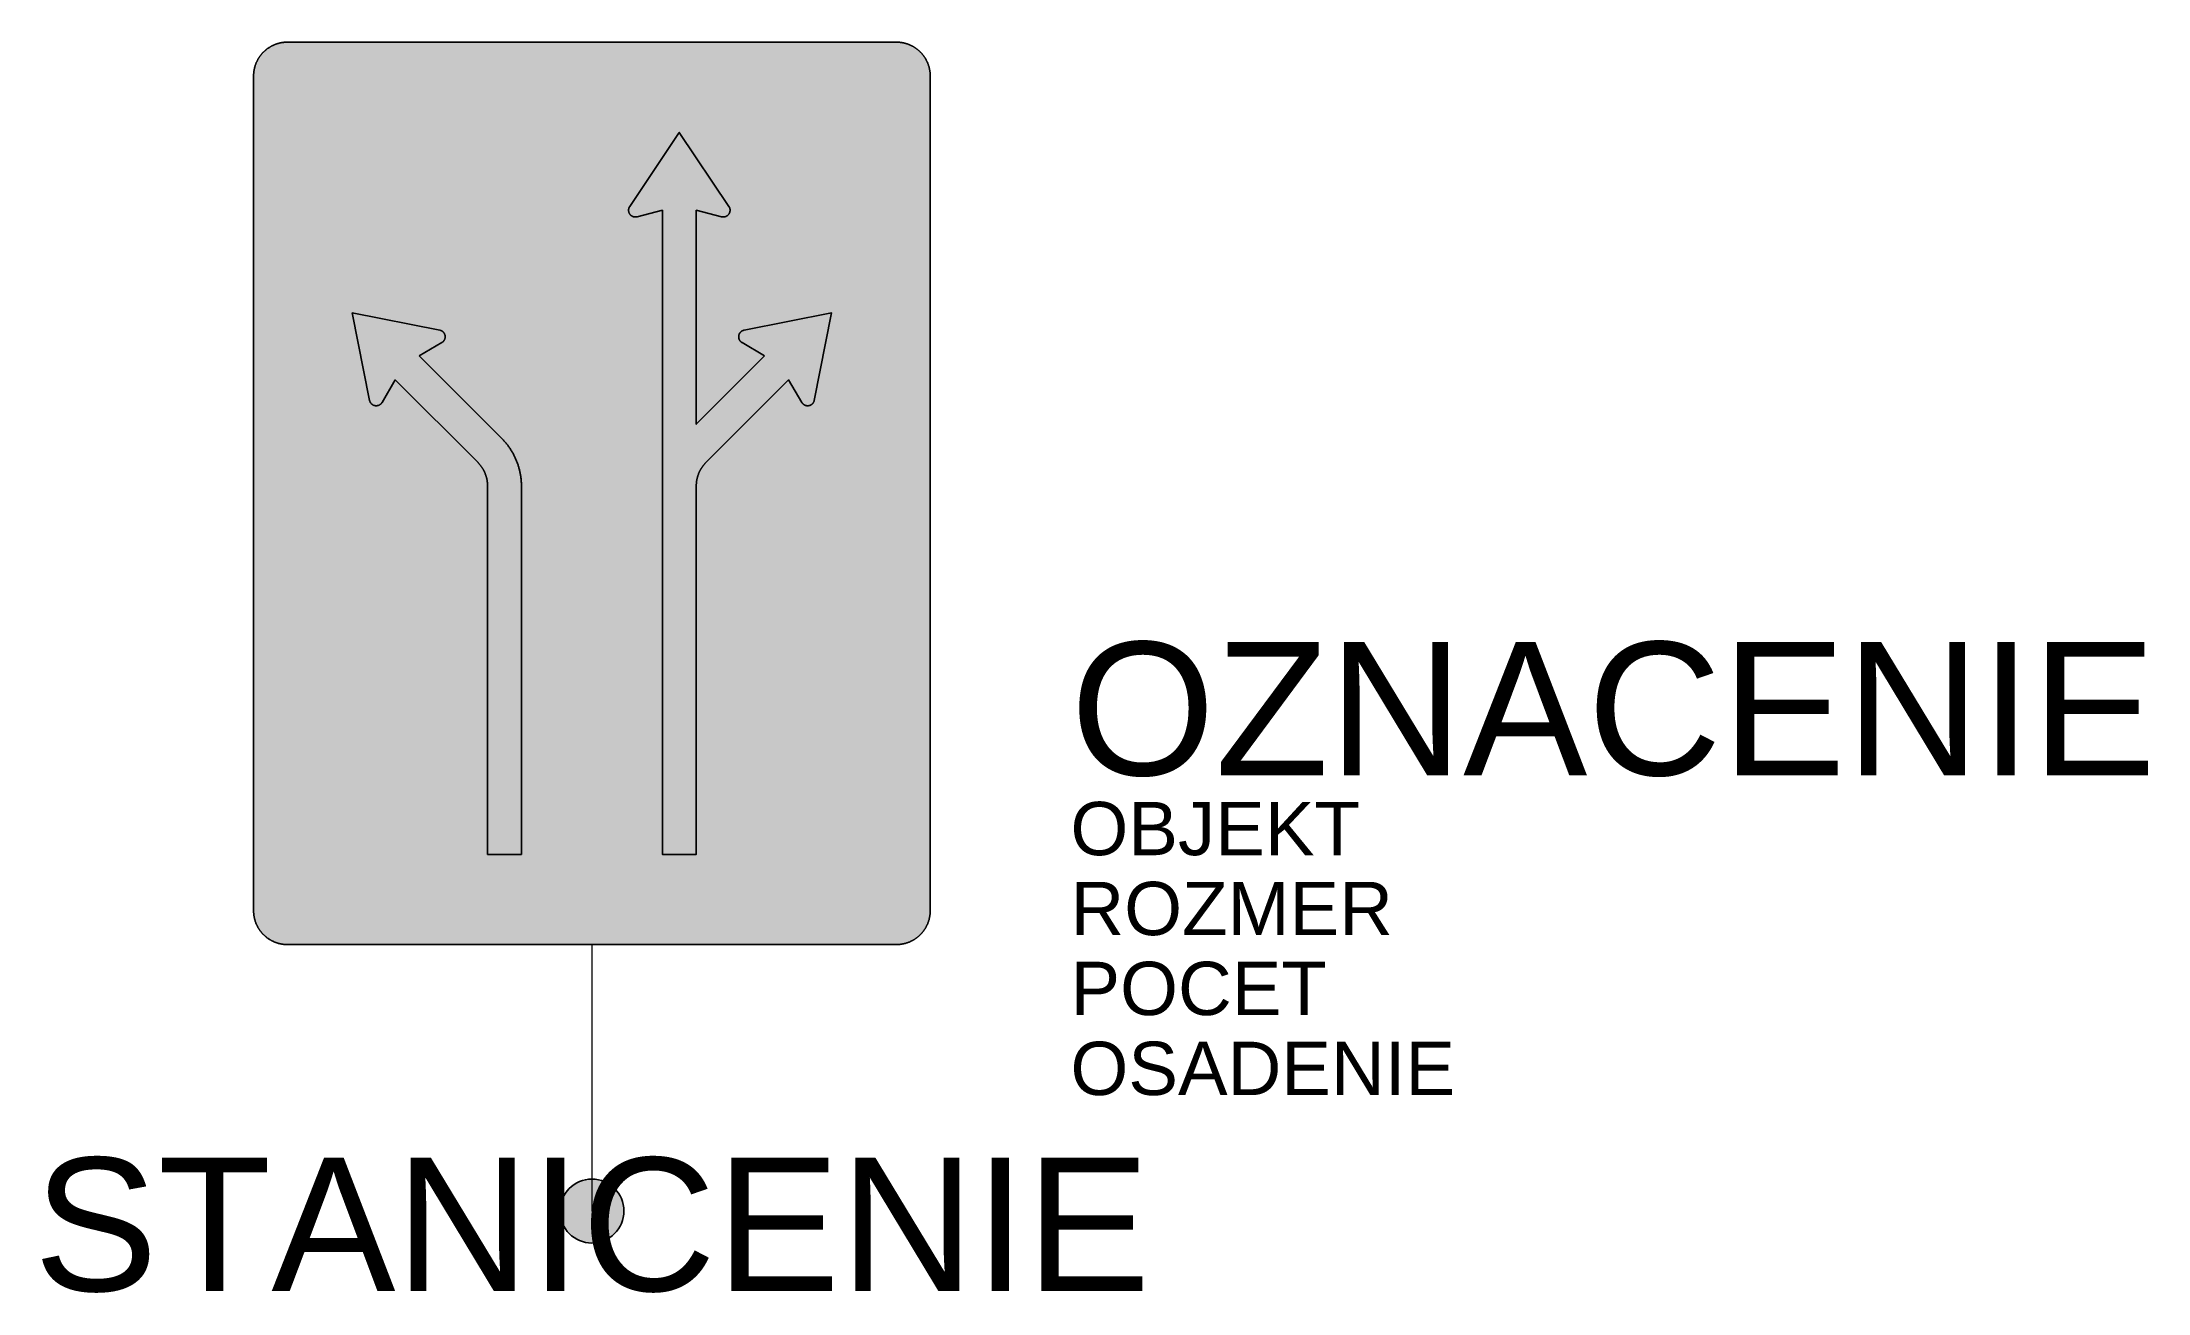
# Model space of a CAD drawing. Header units: metres. Extents: x -10.3 to 29.2, y -1.5 to 21.9.
import ezdxf
from ezdxf.enums import TextEntityAlignment as Align

# ---------------------------------------------------------------- set-up
doc = ezdxf.new("R2010")
doc.units = ezdxf.units.M
doc.layers.get('Defpoints').update_dxf_attribs({"color": 140, "lineweight": 5})
doc.styles.get("Standard").update_dxf_attribs({"font": 'arial.ttf'})

msp = doc.modelspace()

# ---------------------------------------------------------------- hatches: boundary and pattern name
at = {"true_color": 0xf1efea}
msp.add_hatch(color=7, dxfattribs=at).paths.add_polyline_path([(-5.715, 5), (-5.723, 5), (-5.731, 5), (-5.739, 5), (-5.747, 5.001), (-5.754, 5.001), (-5.762, 5.002), (-5.77, 5.002), (-5.778, 5.003), (-5.786, 5.004), (-5.793, 5.005), (-5.801, 5.006), (-5.809, 5.007), (-5.816, 5.008), (-5.824, 5.009), (-5.832, 5.011), (-5.839, 5.012), (-5.847, 5.014), (-5.855, 5.016), (-5.862, 5.017), (-5.87, 5.019), (-5.877, 5.021), (-5.885, 5.023), (-5.892, 5.025), (-5.9, 5.027), (-5.907, 5.03), (-5.914, 5.032), (-5.922, 5.035), (-5.929, 5.037), (-5.936, 5.04), (-5.944, 5.043), (-5.951, 5.045), (-5.958, 5.048), (-5.965, 5.051), (-5.972, 5.054), (-5.979, 5.058), (-5.986, 5.061), (-5.993, 5.064), (-6, 5.068), (-6.007, 5.071), (-6.014, 5.075), (-6.021, 5.078), (-6.028, 5.082), (-6.034, 5.086), (-6.041, 5.09), (-6.048, 5.094), (-6.054, 5.098), (-6.061, 5.102), (-6.067, 5.107), (-6.074, 5.111), (-6.08, 5.115), (-6.087, 5.12), (-6.093, 5.125), (-6.099, 5.129), (-6.105, 5.134), (-6.111, 5.139), (-6.117, 5.144), (-6.123, 5.149), (-6.129, 5.154), (-6.135, 5.159), (-6.141, 5.164), (-6.147, 5.17), (-6.153, 5.175), (-6.158, 5.18), (-6.164, 5.186), (-6.17, 5.192), (-6.175, 5.197), (-6.18, 5.203), (-6.186, 5.209), (-6.191, 5.215), (-6.196, 5.221), (-6.201, 5.226), (-6.206, 5.232), (-6.211, 5.239), (-6.216, 5.245), (-6.221, 5.251), (-6.225, 5.257), (-6.23, 5.263), (-6.234, 5.27), (-6.239, 5.276), (-6.243, 5.283), (-6.248, 5.289), (-6.252, 5.296), (-6.256, 5.302), (-6.26, 5.309), (-6.264, 5.316), (-6.268, 5.322), (-6.271, 5.329), (-6.275, 5.336), (-6.279, 5.343), (-6.282, 5.35), (-6.286, 5.357), (-6.289, 5.364), (-6.292, 5.371), (-6.296, 5.378), (-6.299, 5.385), (-6.302, 5.392), (-6.305, 5.399), (-6.307, 5.406), (-6.31, 5.414), (-6.313, 5.421), (-6.315, 5.428), (-6.318, 5.435), (-6.32, 5.443), (-6.323, 5.45), (-6.325, 5.458), (-6.327, 5.465), (-6.329, 5.473), (-6.331, 5.48), (-6.333, 5.488), (-6.334, 5.495), (-6.336, 5.503), (-6.338, 5.51), (-6.339, 5.518), (-6.341, 5.526), (-6.342, 5.533), (-6.343, 5.541), (-6.344, 5.549), (-6.345, 5.557), (-6.346, 5.564), (-6.347, 5.572), (-6.348, 5.58), (-6.348, 5.588), (-6.349, 5.596), (-6.349, 5.603), (-6.35, 5.611), (-6.35, 5.619), (-6.35, 5.627), (-6.35, 5.635), (-6.35, 21.298), (-6.35, 21.306), (-6.35, 21.314), (-6.35, 21.322), (-6.349, 21.33), (-6.349, 21.338), (-6.348, 21.345), (-6.348, 21.353), (-6.347, 21.361), (-6.346, 21.369), (-6.345, 21.377), (-6.344, 21.384), (-6.343, 21.392), (-6.342, 21.4), (-6.341, 21.407), (-6.339, 21.415), (-6.338, 21.423), (-6.336, 21.43), (-6.334, 21.438), (-6.333, 21.446), (-6.331, 21.453), (-6.329, 21.461), (-6.327, 21.468), (-6.325, 21.476), (-6.323, 21.483), (-6.32, 21.49), (-6.318, 21.498), (-6.315, 21.505), (-6.313, 21.512), (-6.31, 21.52), (-6.307, 21.527), (-6.305, 21.534), (-6.302, 21.541), (-6.299, 21.548), (-6.296, 21.556), (-6.292, 21.563), (-6.289, 21.57), (-6.286, 21.577), (-6.282, 21.584), (-6.279, 21.59), (-6.275, 21.597), (-6.271, 21.604), (-6.268, 21.611), (-6.264, 21.618), (-6.26, 21.624), (-6.256, 21.631), (-6.252, 21.638), (-6.248, 21.644), (-6.243, 21.651), (-6.239, 21.657), (-6.234, 21.663), (-6.23, 21.67), (-6.225, 21.676), (-6.221, 21.682), (-6.216, 21.688), (-6.211, 21.695), (-6.206, 21.701), (-6.201, 21.707), (-6.196, 21.713), (-6.191, 21.719), (-6.186, 21.724), (-6.18, 21.73), (-6.175, 21.736), (-6.17, 21.742), (-6.164, 21.747), (-6.158, 21.753), (-6.153, 21.758), (-6.147, 21.764), (-6.141, 21.769), (-6.135, 21.774), (-6.129, 21.779), (-6.123, 21.784), (-6.117, 21.789), (-6.111, 21.794), (-6.105, 21.799), (-6.099, 21.804), (-6.093, 21.809), (-6.087, 21.813), (-6.08, 21.818), (-6.074, 21.822), (-6.067, 21.827), (-6.061, 21.831), (-6.054, 21.835), (-6.048, 21.839), (-6.041, 21.843), (-6.034, 21.847), (-6.028, 21.851), (-6.021, 21.855), (-6.014, 21.858), (-6.007, 21.862), (-6, 21.866), (-5.993, 21.869), (-5.986, 21.872), (-5.979, 21.876), (-5.972, 21.879), (-5.965, 21.882), (-5.958, 21.885), (-5.951, 21.888), (-5.944, 21.891), (-5.936, 21.893), (-5.929, 21.896), (-5.922, 21.899), (-5.914, 21.901), (-5.907, 21.904), (-5.9, 21.906), (-5.892, 21.908), (-5.885, 21.91), (-5.877, 21.912), (-5.87, 21.914), (-5.862, 21.916), (-5.855, 21.918), (-5.847, 21.919), (-5.839, 21.921), (-5.832, 21.922), (-5.824, 21.924), (-5.816, 21.925), (-5.809, 21.926), (-5.801, 21.927), (-5.793, 21.928), (-5.786, 21.929), (-5.778, 21.93), (-5.77, 21.931), (-5.762, 21.932), (-5.754, 21.932), (-5.747, 21.933), (-5.739, 21.933), (-5.731, 21.933), (-5.723, 21.933), (-5.715, 21.933), (5.715, 21.933), (5.723, 21.933), (5.731, 21.933), (5.739, 21.933), (5.747, 21.933), (5.754, 21.932), (5.762, 21.932), (5.77, 21.931), (5.778, 21.93), (5.786, 21.929), (5.793, 21.928), (5.801, 21.927), (5.809, 21.926), (5.816, 21.925), (5.824, 21.924), (5.832, 21.922), (5.839, 21.921), (5.847, 21.919), (5.855, 21.918), (5.862, 21.916), (5.87, 21.914), (5.877, 21.912), (5.885, 21.91), (5.892, 21.908), (5.9, 21.906), (5.907, 21.904), (5.914, 21.901), (5.922, 21.899), (5.929, 21.896), (5.936, 21.893), (5.944, 21.891), (5.951, 21.888), (5.958, 21.885), (5.965, 21.882), (5.972, 21.879), (5.979, 21.876), (5.986, 21.872), (5.993, 21.869), (6, 21.866), (6.007, 21.862), (6.014, 21.858), (6.021, 21.855), (6.028, 21.851), (6.034, 21.847), (6.041, 21.843), (6.048, 21.839), (6.054, 21.835), (6.061, 21.831), (6.067, 21.827), (6.074, 21.822), (6.08, 21.818), (6.087, 21.813), (6.093, 21.809), (6.099, 21.804), (6.105, 21.799), (6.111, 21.794), (6.117, 21.789), (6.123, 21.784), (6.129, 21.779), (6.135, 21.774), (6.141, 21.769), (6.147, 21.764), (6.153, 21.758), (6.158, 21.753), (6.164, 21.747), (6.17, 21.742), (6.175, 21.736), (6.18, 21.73), (6.186, 21.724), (6.191, 21.719), (6.196, 21.713), (6.201, 21.707), (6.206, 21.701), (6.211, 21.695), (6.216, 21.688), (6.221, 21.682), (6.225, 21.676), (6.23, 21.67), (6.235, 21.663), (6.239, 21.657), (6.243, 21.651), (6.248, 21.644), (6.252, 21.638), (6.256, 21.631), (6.26, 21.624), (6.264, 21.618), (6.268, 21.611), (6.272, 21.604), (6.275, 21.597), (6.279, 21.59), (6.282, 21.584), (6.286, 21.577), (6.289, 21.57), (6.292, 21.563), (6.296, 21.556), (6.299, 21.548), (6.302, 21.541), (6.305, 21.534), (6.307, 21.527), (6.31, 21.52), (6.313, 21.512), (6.315, 21.505), (6.318, 21.498), (6.32, 21.49), (6.323, 21.483), (6.325, 21.476), (6.327, 21.468), (6.329, 21.461), (6.331, 21.453), (6.333, 21.446), (6.334, 21.438), (6.336, 21.43), (6.338, 21.423), (6.339, 21.415), (6.341, 21.407), (6.342, 21.4), (6.343, 21.392), (6.344, 21.384), (6.345, 21.377), (6.346, 21.369), (6.347, 21.361), (6.348, 21.353), (6.348, 21.345), (6.349, 21.338), (6.349, 21.33), (6.35, 21.322), (6.35, 21.314), (6.35, 21.306), (6.35, 21.298), (6.35, 5.635), (6.35, 5.627), (6.35, 5.619), (6.35, 5.611), (6.349, 5.603), (6.349, 5.596), (6.348, 5.588), (6.348, 5.58), (6.347, 5.572), (6.346, 5.564), (6.345, 5.557), (6.344, 5.549), (6.343, 5.541), (6.342, 5.533), (6.341, 5.526), (6.339, 5.518), (6.338, 5.51), (6.336, 5.503), (6.334, 5.495), (6.333, 5.488), (6.331, 5.48), (6.329, 5.473), (6.327, 5.465), (6.325, 5.458), (6.323, 5.45), (6.32, 5.443), (6.318, 5.435), (6.315, 5.428), (6.313, 5.421), (6.31, 5.414), (6.307, 5.406), (6.305, 5.399), (6.302, 5.392), (6.299, 5.385), (6.296, 5.378), (6.292, 5.371), (6.289, 5.364), (6.286, 5.357), (6.282, 5.35), (6.279, 5.343), (6.275, 5.336), (6.272, 5.329), (6.268, 5.322), (6.264, 5.316), (6.26, 5.309), (6.256, 5.302), (6.252, 5.296), (6.248, 5.289), (6.243, 5.283), (6.239, 5.276), (6.235, 5.27), (6.23, 5.263), (6.225, 5.257), (6.221, 5.251), (6.216, 5.245), (6.211, 5.239), (6.206, 5.232), (6.201, 5.226), (6.196, 5.221), (6.191, 5.215), (6.186, 5.209), (6.18, 5.203), (6.175, 5.197), (6.17, 5.192), (6.164, 5.186), (6.158, 5.18), (6.153, 5.175), (6.147, 5.17), (6.141, 5.164), (6.135, 5.159), (6.129, 5.154), (6.123, 5.149), (6.117, 5.144), (6.111, 5.139), (6.105, 5.134), (6.099, 5.129), (6.093, 5.125), (6.087, 5.12), (6.08, 5.115), (6.074, 5.111), (6.067, 5.107), (6.061, 5.102), (6.054, 5.098), (6.048, 5.094), (6.041, 5.09), (6.034, 5.086), (6.028, 5.082), (6.021, 5.078), (6.014, 5.075), (6.007, 5.071), (6, 5.068), (5.993, 5.064), (5.986, 5.061), (5.979, 5.058), (5.972, 5.054), (5.965, 5.051), (5.958, 5.048), (5.951, 5.045), (5.944, 5.043), (5.936, 5.04), (5.929, 5.037), (5.922, 5.035), (5.914, 5.032), (5.907, 5.03), (5.9, 5.027), (5.892, 5.025), (5.885, 5.023), (5.877, 5.021), (5.87, 5.019), (5.862, 5.017), (5.855, 5.016), (5.847, 5.014), (5.839, 5.012), (5.832, 5.011), (5.824, 5.009), (5.816, 5.008), (5.809, 5.007), (5.801, 5.006), (5.793, 5.005), (5.786, 5.004), (5.778, 5.003), (5.77, 5.002), (5.762, 5.002), (5.754, 5.001), (5.747, 5.001), (5.739, 5), (5.731, 5), (5.723, 5), (5.715, 5)])
at = {"true_color": 0x292829}
h = msp.add_hatch(color=250, dxfattribs=at)
h.paths.add_polyline_path([(-5.715, 5.159), (-5.721, 5.159), (-5.727, 5.159), (-5.733, 5.159), (-5.739, 5.159), (-5.745, 5.16), (-5.75, 5.16), (-5.756, 5.16), (-5.762, 5.161), (-5.768, 5.162), (-5.774, 5.162), (-5.779, 5.163), (-5.785, 5.164), (-5.791, 5.165), (-5.797, 5.166), (-5.803, 5.167), (-5.808, 5.168), (-5.814, 5.169), (-5.82, 5.17), (-5.825, 5.172), (-5.831, 5.173), (-5.837, 5.174), (-5.842, 5.176), (-5.848, 5.178), (-5.853, 5.179), (-5.859, 5.181), (-5.865, 5.183), (-5.87, 5.185), (-5.876, 5.187), (-5.881, 5.189), (-5.886, 5.191), (-5.892, 5.193), (-5.897, 5.195), (-5.903, 5.197), (-5.908, 5.2), (-5.913, 5.202), (-5.918, 5.204), (-5.924, 5.207), (-5.929, 5.209), (-5.934, 5.212), (-5.939, 5.215), (-5.944, 5.218), (-5.949, 5.22), (-5.954, 5.223), (-5.959, 5.226), (-5.965, 5.229), (-5.969, 5.232), (-5.974, 5.236), (-5.979, 5.239), (-5.984, 5.242), (-5.989, 5.245), (-5.994, 5.249), (-5.998, 5.252), (-6.003, 5.256), (-6.008, 5.259), (-6.012, 5.263), (-6.017, 5.267), (-6.021, 5.27), (-6.026, 5.274), (-6.03, 5.278), (-6.035, 5.282), (-6.039, 5.286), (-6.043, 5.29), (-6.048, 5.294), (-6.052, 5.298), (-6.056, 5.302), (-6.06, 5.307), (-6.064, 5.311), (-6.068, 5.315), (-6.072, 5.32), (-6.076, 5.324), (-6.08, 5.329), (-6.083, 5.333), (-6.087, 5.338), (-6.091, 5.342), (-6.094, 5.347), (-6.098, 5.352), (-6.101, 5.356), (-6.105, 5.361), (-6.108, 5.366), (-6.111, 5.371), (-6.114, 5.376), (-6.118, 5.381), (-6.121, 5.385), (-6.124, 5.39), (-6.127, 5.395), (-6.13, 5.401), (-6.132, 5.406), (-6.135, 5.411), (-6.138, 5.416), (-6.14, 5.421), (-6.143, 5.426), (-6.146, 5.431), (-6.148, 5.437), (-6.15, 5.442), (-6.153, 5.447), (-6.155, 5.453), (-6.157, 5.458), (-6.159, 5.463), (-6.161, 5.469), (-6.163, 5.474), (-6.165, 5.48), (-6.167, 5.485), (-6.169, 5.491), (-6.171, 5.496), (-6.172, 5.502), (-6.174, 5.508), (-6.175, 5.513), (-6.177, 5.519), (-6.178, 5.524), (-6.18, 5.53), (-6.181, 5.536), (-6.182, 5.542), (-6.183, 5.547), (-6.184, 5.553), (-6.185, 5.559), (-6.186, 5.565), (-6.187, 5.57), (-6.188, 5.576), (-6.188, 5.582), (-6.189, 5.588), (-6.189, 5.594), (-6.19, 5.6), (-6.19, 5.605), (-6.191, 5.611), (-6.191, 5.617), (-6.191, 5.623), (-6.191, 5.629), (-6.191, 5.635), (-6.191, 21.298), (-6.191, 21.304), (-6.191, 21.31), (-6.191, 21.316), (-6.191, 21.322), (-6.19, 21.328), (-6.19, 21.334), (-6.189, 21.339), (-6.189, 21.345), (-6.188, 21.351), (-6.188, 21.357), (-6.187, 21.363), (-6.186, 21.369), (-6.185, 21.374), (-6.184, 21.38), (-6.183, 21.386), (-6.182, 21.392), (-6.181, 21.397), (-6.18, 21.403), (-6.178, 21.409), (-6.177, 21.414), (-6.175, 21.42), (-6.174, 21.426), (-6.172, 21.431), (-6.171, 21.437), (-6.169, 21.442), (-6.167, 21.448), (-6.165, 21.453), (-6.163, 21.459), (-6.161, 21.464), (-6.159, 21.47), (-6.157, 21.475), (-6.155, 21.481), (-6.153, 21.486), (-6.15, 21.491), (-6.148, 21.497), (-6.146, 21.502), (-6.143, 21.507), (-6.14, 21.512), (-6.138, 21.517), (-6.135, 21.523), (-6.132, 21.528), (-6.13, 21.533), (-6.127, 21.538), (-6.124, 21.543), (-6.121, 21.548), (-6.118, 21.553), (-6.114, 21.558), (-6.111, 21.563), (-6.108, 21.567), (-6.105, 21.572), (-6.101, 21.577), (-6.098, 21.582), (-6.094, 21.586), (-6.091, 21.591), (-6.087, 21.596), (-6.083, 21.6), (-6.08, 21.605), (-6.076, 21.609), (-6.072, 21.614), (-6.068, 21.618), (-6.064, 21.622), (-6.06, 21.627), (-6.056, 21.631), (-6.052, 21.635), (-6.048, 21.639), (-6.043, 21.643), (-6.039, 21.647), (-6.035, 21.651), (-6.03, 21.655), (-6.026, 21.659), (-6.021, 21.663), (-6.017, 21.667), (-6.012, 21.67), (-6.008, 21.674), (-6.003, 21.678), (-5.998, 21.681), (-5.994, 21.685), (-5.989, 21.688), (-5.984, 21.691), (-5.979, 21.695), (-5.974, 21.698), (-5.969, 21.701), (-5.965, 21.704), (-5.959, 21.707), (-5.954, 21.71), (-5.949, 21.713), (-5.944, 21.716), (-5.939, 21.718), (-5.934, 21.721), (-5.929, 21.724), (-5.924, 21.726), (-5.918, 21.729), (-5.913, 21.731), (-5.908, 21.734), (-5.903, 21.736), (-5.897, 21.738), (-5.892, 21.74), (-5.886, 21.743), (-5.881, 21.745), (-5.876, 21.747), (-5.87, 21.749), (-5.865, 21.75), (-5.859, 21.752), (-5.853, 21.754), (-5.848, 21.756), (-5.842, 21.757), (-5.837, 21.759), (-5.831, 21.76), (-5.825, 21.762), (-5.82, 21.763), (-5.814, 21.764), (-5.808, 21.765), (-5.803, 21.766), (-5.797, 21.767), (-5.791, 21.768), (-5.785, 21.769), (-5.779, 21.77), (-5.774, 21.771), (-5.768, 21.772), (-5.762, 21.772), (-5.756, 21.773), (-5.75, 21.773), (-5.745, 21.774), (-5.739, 21.774), (-5.733, 21.774), (-5.727, 21.774), (-5.721, 21.775), (-5.715, 21.775), (5.715, 21.775), (5.721, 21.775), (5.727, 21.774), (5.733, 21.774), (5.739, 21.774), (5.745, 21.774), (5.75, 21.773), (5.756, 21.773), (5.762, 21.772), (5.768, 21.772), (5.774, 21.771), (5.78, 21.77), (5.785, 21.769), (5.791, 21.768), (5.797, 21.767), (5.803, 21.766), (5.808, 21.765), (5.814, 21.764), (5.82, 21.763), (5.825, 21.762), (5.831, 21.76), (5.837, 21.759), (5.842, 21.757), (5.848, 21.756), (5.853, 21.754), (5.859, 21.752), (5.865, 21.75), (5.87, 21.749), (5.876, 21.747), (5.881, 21.745), (5.886, 21.743), (5.892, 21.74), (5.897, 21.738), (5.903, 21.736), (5.908, 21.734), (5.913, 21.731), (5.918, 21.729), (5.924, 21.726), (5.929, 21.724), (5.934, 21.721), (5.939, 21.718), (5.944, 21.716), (5.95, 21.713), (5.955, 21.71), (5.96, 21.707), (5.965, 21.704), (5.969, 21.701), (5.974, 21.698), (5.979, 21.695), (5.984, 21.691), (5.989, 21.688), (5.994, 21.685), (5.998, 21.681), (6.003, 21.678), (6.008, 21.674), (6.012, 21.67), (6.017, 21.667), (6.021, 21.663), (6.026, 21.659), (6.03, 21.655), (6.035, 21.651), (6.039, 21.647), (6.043, 21.643), (6.048, 21.639), (6.052, 21.635), (6.056, 21.631), (6.06, 21.627), (6.064, 21.622), (6.068, 21.618), (6.072, 21.614), (6.076, 21.609), (6.08, 21.605), (6.083, 21.6), (6.087, 21.596), (6.091, 21.591), (6.094, 21.586), (6.098, 21.582), (6.101, 21.577), (6.105, 21.572), (6.108, 21.567), (6.111, 21.563), (6.114, 21.558), (6.118, 21.553), (6.121, 21.548), (6.124, 21.543), (6.127, 21.538), (6.13, 21.533), (6.132, 21.528), (6.135, 21.523), (6.138, 21.517), (6.141, 21.512), (6.143, 21.507), (6.146, 21.502), (6.148, 21.497), (6.15, 21.491), (6.153, 21.486), (6.155, 21.481), (6.157, 21.475), (6.159, 21.47), (6.161, 21.464), (6.163, 21.459), (6.165, 21.453), (6.167, 21.448), (6.169, 21.442), (6.171, 21.437), (6.172, 21.431), (6.174, 21.426), (6.175, 21.42), (6.177, 21.414), (6.178, 21.409), (6.18, 21.403), (6.181, 21.397), (6.182, 21.392), (6.183, 21.386), (6.184, 21.38), (6.185, 21.374), (6.186, 21.369), (6.187, 21.363), (6.188, 21.357), (6.188, 21.351), (6.189, 21.345), (6.189, 21.339), (6.19, 21.334), (6.19, 21.328), (6.191, 21.322), (6.191, 21.316), (6.191, 21.31), (6.191, 21.304), (6.191, 21.298), (6.191, 5.635), (6.191, 5.629), (6.191, 5.623), (6.191, 5.617), (6.191, 5.611), (6.19, 5.605), (6.19, 5.6), (6.189, 5.594), (6.189, 5.588), (6.188, 5.582), (6.188, 5.576), (6.187, 5.57), (6.186, 5.565), (6.185, 5.559), (6.184, 5.553), (6.183, 5.547), (6.182, 5.542), (6.181, 5.536), (6.18, 5.53), (6.178, 5.524), (6.177, 5.519), (6.175, 5.513), (6.174, 5.508), (6.172, 5.502), (6.171, 5.496), (6.169, 5.491), (6.167, 5.485), (6.165, 5.48), (6.163, 5.474), (6.161, 5.469), (6.159, 5.463), (6.157, 5.458), (6.155, 5.453), (6.153, 5.447), (6.15, 5.442), (6.148, 5.437), (6.146, 5.431), (6.143, 5.426), (6.141, 5.421), (6.138, 5.416), (6.135, 5.411), (6.132, 5.406), (6.13, 5.401), (6.127, 5.395), (6.124, 5.39), (6.121, 5.385), (6.118, 5.381), (6.114, 5.376), (6.111, 5.371), (6.108, 5.366), (6.105, 5.361), (6.101, 5.356), (6.098, 5.352), (6.094, 5.347), (6.091, 5.342), (6.087, 5.338), (6.083, 5.333), (6.08, 5.329), (6.076, 5.324), (6.072, 5.32), (6.068, 5.315), (6.064, 5.311), (6.06, 5.307), (6.056, 5.302), (6.052, 5.298), (6.048, 5.294), (6.043, 5.29), (6.039, 5.286), (6.035, 5.282), (6.03, 5.278), (6.026, 5.274), (6.021, 5.27), (6.017, 5.267), (6.012, 5.263), (6.008, 5.259), (6.003, 5.256), (5.998, 5.252), (5.994, 5.249), (5.989, 5.245), (5.984, 5.242), (5.979, 5.239), (5.974, 5.236), (5.969, 5.232), (5.965, 5.229), (5.96, 5.226), (5.955, 5.223), (5.95, 5.22), (5.944, 5.218), (5.939, 5.215), (5.934, 5.212), (5.929, 5.209), (5.924, 5.207), (5.918, 5.204), (5.913, 5.202), (5.908, 5.2), (5.903, 5.197), (5.897, 5.195), (5.892, 5.193), (5.886, 5.191), (5.881, 5.189), (5.876, 5.187), (5.87, 5.185), (5.865, 5.183), (5.859, 5.181), (5.853, 5.179), (5.848, 5.178), (5.842, 5.176), (5.837, 5.174), (5.831, 5.173), (5.825, 5.172), (5.82, 5.17), (5.814, 5.169), (5.808, 5.168), (5.803, 5.167), (5.797, 5.166), (5.791, 5.165), (5.785, 5.164), (5.78, 5.163), (5.774, 5.162), (5.768, 5.162), (5.762, 5.161), (5.756, 5.16), (5.75, 5.16), (5.745, 5.16), (5.739, 5.159), (5.733, 5.159), (5.727, 5.159), (5.721, 5.159), (5.715, 5.159)])
h.paths.add_polyline_path([(-5.715, 5.37), (-5.722, 5.37), (-5.729, 5.371), (-5.735, 5.371), (-5.742, 5.372), (-5.749, 5.373), (-5.755, 5.373), (-5.762, 5.375), (-5.768, 5.376), (-5.775, 5.377), (-5.781, 5.379), (-5.787, 5.38), (-5.794, 5.382), (-5.8, 5.384), (-5.806, 5.386), (-5.812, 5.389), (-5.818, 5.391), (-5.824, 5.394), (-5.83, 5.396), (-5.835, 5.399), (-5.841, 5.402), (-5.847, 5.405), (-5.852, 5.409), (-5.858, 5.412), (-5.863, 5.416), (-5.868, 5.419), (-5.873, 5.423), (-5.878, 5.427), (-5.883, 5.431), (-5.888, 5.435), (-5.893, 5.439), (-5.898, 5.443), (-5.902, 5.448), (-5.907, 5.452), (-5.911, 5.457), (-5.915, 5.462), (-5.919, 5.467), (-5.923, 5.472), (-5.927, 5.477), (-5.931, 5.482), (-5.934, 5.487), (-5.938, 5.492), (-5.941, 5.498), (-5.945, 5.503), (-5.948, 5.509), (-5.951, 5.514), (-5.953, 5.52), (-5.956, 5.526), (-5.959, 5.532), (-5.961, 5.538), (-5.964, 5.544), (-5.966, 5.55), (-5.968, 5.556), (-5.97, 5.563), (-5.971, 5.569), (-5.973, 5.575), (-5.974, 5.582), (-5.975, 5.588), (-5.977, 5.595), (-5.977, 5.601), (-5.978, 5.608), (-5.979, 5.615), (-5.979, 5.621), (-5.98, 5.628), (-5.98, 5.635), (-5.98, 21.298), (-5.98, 21.305), (-5.979, 21.312), (-5.979, 21.319), (-5.978, 21.325), (-5.977, 21.332), (-5.977, 21.339), (-5.975, 21.345), (-5.974, 21.352), (-5.973, 21.358), (-5.971, 21.364), (-5.97, 21.371), (-5.968, 21.377), (-5.966, 21.383), (-5.964, 21.389), (-5.961, 21.395), (-5.959, 21.401), (-5.956, 21.407), (-5.953, 21.413), (-5.951, 21.419), (-5.948, 21.424), (-5.945, 21.43), (-5.941, 21.435), (-5.938, 21.441), (-5.934, 21.446), (-5.931, 21.451), (-5.927, 21.457), (-5.923, 21.462), (-5.919, 21.467), (-5.915, 21.471), (-5.911, 21.476), (-5.907, 21.481), (-5.902, 21.485), (-5.898, 21.49), (-5.893, 21.494), (-5.888, 21.498), (-5.883, 21.502), (-5.878, 21.506), (-5.873, 21.51), (-5.868, 21.514), (-5.863, 21.518), (-5.858, 21.521), (-5.852, 21.525), (-5.847, 21.528), (-5.841, 21.531), (-5.835, 21.534), (-5.83, 21.537), (-5.824, 21.54), (-5.818, 21.542), (-5.812, 21.545), (-5.806, 21.547), (-5.8, 21.549), (-5.794, 21.551), (-5.787, 21.553), (-5.781, 21.555), (-5.775, 21.556), (-5.768, 21.557), (-5.762, 21.559), (-5.755, 21.56), (-5.749, 21.561), (-5.742, 21.562), (-5.735, 21.562), (-5.729, 21.563), (-5.722, 21.563), (-5.715, 21.563), (5.715, 21.563), (5.722, 21.563), (5.729, 21.563), (5.735, 21.562), (5.742, 21.562), (5.749, 21.561), (5.755, 21.56), (5.762, 21.559), (5.768, 21.557), (5.775, 21.556), (5.781, 21.555), (5.787, 21.553), (5.794, 21.551), (5.8, 21.549), (5.806, 21.547), (5.812, 21.545), (5.818, 21.542), (5.824, 21.54), (5.83, 21.537), (5.835, 21.534), (5.841, 21.531), (5.847, 21.528), (5.852, 21.525), (5.858, 21.521), (5.863, 21.518), (5.868, 21.514), (5.873, 21.51), (5.878, 21.506), (5.883, 21.502), (5.888, 21.498), (5.893, 21.494), (5.898, 21.49), (5.902, 21.485), (5.907, 21.481), (5.911, 21.476), (5.915, 21.471), (5.919, 21.467), (5.923, 21.462), (5.927, 21.457), (5.931, 21.451), (5.934, 21.446), (5.938, 21.441), (5.941, 21.435), (5.945, 21.43), (5.948, 21.424), (5.951, 21.419), (5.953, 21.413), (5.956, 21.407), (5.959, 21.401), (5.961, 21.395), (5.964, 21.389), (5.966, 21.383), (5.968, 21.377), (5.97, 21.371), (5.971, 21.364), (5.973, 21.358), (5.974, 21.352), (5.975, 21.345), (5.977, 21.339), (5.977, 21.332), (5.978, 21.325), (5.979, 21.319), (5.979, 21.312), (5.979, 21.305), (5.98, 21.298), (5.98, 5.635), (5.979, 5.628), (5.979, 5.621), (5.979, 5.615), (5.978, 5.608), (5.977, 5.601), (5.977, 5.595), (5.975, 5.588), (5.974, 5.582), (5.973, 5.575), (5.971, 5.569), (5.97, 5.563), (5.968, 5.556), (5.966, 5.55), (5.964, 5.544), (5.961, 5.538), (5.959, 5.532), (5.956, 5.526), (5.953, 5.52), (5.951, 5.514), (5.948, 5.509), (5.945, 5.503), (5.941, 5.498), (5.938, 5.492), (5.934, 5.487), (5.931, 5.482), (5.927, 5.477), (5.923, 5.472), (5.919, 5.467), (5.915, 5.462), (5.911, 5.457), (5.907, 5.452), (5.902, 5.448), (5.898, 5.443), (5.893, 5.439), (5.888, 5.435), (5.883, 5.431), (5.878, 5.427), (5.873, 5.423), (5.868, 5.419), (5.863, 5.416), (5.858, 5.412), (5.852, 5.409), (5.847, 5.405), (5.841, 5.402), (5.835, 5.399), (5.83, 5.396), (5.824, 5.394), (5.818, 5.391), (5.812, 5.389), (5.806, 5.386), (5.8, 5.384), (5.794, 5.382), (5.787, 5.38), (5.781, 5.379), (5.775, 5.377), (5.768, 5.376), (5.762, 5.375), (5.755, 5.373), (5.749, 5.373), (5.742, 5.372), (5.735, 5.371), (5.729, 5.371), (5.722, 5.37), (5.715, 5.37)], flags=16)
for points in [[(3.241, 16.045), (2.817, 16.295), (2.815, 16.296), (2.813, 16.297), (2.812, 16.298), (2.81, 16.299), (2.808, 16.301), (2.806, 16.302), (2.805, 16.303), (2.803, 16.304), (2.802, 16.306), (2.8, 16.307), (2.798, 16.308), (2.797, 16.31), (2.795, 16.311), (2.794, 16.312), (2.792, 16.314), (2.791, 16.315), (2.789, 16.317), (2.788, 16.318), (2.787, 16.32), (2.785, 16.321), (2.784, 16.323), (2.783, 16.324), (2.781, 16.326), (2.78, 16.328), (2.779, 16.329), (2.778, 16.331), (2.777, 16.333), (2.775, 16.334), (2.774, 16.336), (2.773, 16.338), (2.772, 16.339), (2.771, 16.341), (2.77, 16.343), (2.769, 16.345), (2.768, 16.347), (2.767, 16.348), (2.766, 16.35), (2.766, 16.352), (2.765, 16.354), (2.764, 16.356), (2.763, 16.358), (2.763, 16.36), (2.762, 16.362), (2.761, 16.364), (2.761, 16.366), (2.76, 16.367), (2.759, 16.369), (2.759, 16.371), (2.758, 16.373), (2.758, 16.375), (2.757, 16.377), (2.757, 16.379), (2.757, 16.381), (2.756, 16.384), (2.756, 16.385), (2.756, 16.388), (2.755, 16.39), (2.755, 16.392), (2.755, 16.394), (2.755, 16.396), (2.755, 16.398), (2.755, 16.4), (2.755, 16.402), (2.754, 16.404), (2.755, 16.407), (2.755, 16.41), (2.755, 16.413), (2.755, 16.416), (2.755, 16.418), (2.756, 16.421), (2.756, 16.424), (2.756, 16.427), (2.757, 16.429), (2.757, 16.432), (2.758, 16.435), (2.759, 16.437), (2.76, 16.44), (2.76, 16.442), (2.761, 16.445), (2.762, 16.448), (2.763, 16.45), (2.764, 16.453), (2.765, 16.455), (2.766, 16.458), (2.767, 16.46), (2.769, 16.463), (2.77, 16.465), (2.771, 16.467), (2.773, 16.47), (2.774, 16.472), (2.775, 16.474), (2.777, 16.476), (2.778, 16.479), (2.78, 16.481), (2.782, 16.483), (2.783, 16.485), (2.785, 16.487), (2.787, 16.489), (2.789, 16.491), (2.79, 16.493), (2.792, 16.495), (2.794, 16.497), (2.796, 16.498), (2.798, 16.5), (2.8, 16.502), (2.802, 16.504), (2.805, 16.505), (2.807, 16.507), (2.809, 16.509), (2.811, 16.51), (2.813, 16.512), (2.816, 16.513), (2.818, 16.514), (2.82, 16.516), (2.823, 16.517), (2.825, 16.518), (2.828, 16.519), (2.83, 16.521), (2.833, 16.522), (2.835, 16.523), (2.838, 16.524), (2.841, 16.524), (2.843, 16.525), (2.846, 16.526), (2.849, 16.527), (2.851, 16.528), (2.854, 16.528), (2.857, 16.529), (4.498, 16.853), (4.174, 15.212), (4.173, 15.209), (4.172, 15.207), (4.172, 15.204), (4.171, 15.201), (4.17, 15.199), (4.169, 15.196), (4.168, 15.193), (4.167, 15.191), (4.166, 15.188), (4.165, 15.186), (4.164, 15.183), (4.163, 15.181), (4.162, 15.178), (4.16, 15.176), (4.159, 15.173), (4.158, 15.171), (4.156, 15.169), (4.155, 15.167), (4.153, 15.164), (4.152, 15.162), (4.15, 15.16), (4.148, 15.158), (4.147, 15.156), (4.145, 15.154), (4.143, 15.152), (4.141, 15.15), (4.139, 15.148), (4.138, 15.146), (4.136, 15.144), (4.134, 15.142), (4.132, 15.14), (4.13, 15.139), (4.127, 15.137), (4.125, 15.135), (4.123, 15.134), (4.121, 15.132), (4.119, 15.131), (4.117, 15.129), (4.114, 15.128), (4.112, 15.127), (4.11, 15.125), (4.107, 15.124), (4.105, 15.123), (4.102, 15.122), (4.1, 15.12), (4.097, 15.119), (4.095, 15.118), (4.092, 15.117), (4.09, 15.117), (4.087, 15.116), (4.085, 15.115), (4.082, 15.114), (4.079, 15.113), (4.077, 15.113), (4.074, 15.112), (4.071, 15.112), (4.068, 15.111), (4.066, 15.111), (4.063, 15.111), (4.06, 15.11), (4.057, 15.11), (4.055, 15.11), (4.052, 15.11), (4.049, 15.11), (4.047, 15.11), (4.045, 15.11), (4.043, 15.11), (4.041, 15.11), (4.038, 15.11), (4.036, 15.11), (4.034, 15.111), (4.032, 15.111), (4.03, 15.111), (4.028, 15.112), (4.026, 15.112), (4.024, 15.112), (4.022, 15.113), (4.02, 15.113), (4.018, 15.114), (4.016, 15.114), (4.014, 15.115), (4.012, 15.115), (4.01, 15.116), (4.008, 15.117), (4.006, 15.117), (4.004, 15.118), (4.002, 15.119), (4.001, 15.119), (3.999, 15.12), (3.997, 15.121), (3.995, 15.122), (3.993, 15.123), (3.991, 15.124), (3.989, 15.125), (3.988, 15.126), (3.986, 15.127), (3.984, 15.128), (3.982, 15.129), (3.981, 15.13), (3.979, 15.131), (3.977, 15.132), (3.976, 15.133), (3.974, 15.134), (3.972, 15.136), (3.971, 15.137), (3.969, 15.138), (3.968, 15.139), (3.966, 15.141), (3.964, 15.142), (3.963, 15.143), (3.961, 15.145), (3.96, 15.146), (3.958, 15.148), (3.957, 15.149), (3.956, 15.151), (3.954, 15.152), (3.953, 15.154), (3.952, 15.155), (3.95, 15.157), (3.949, 15.159), (3.948, 15.16), (3.946, 15.162), (3.945, 15.164), (3.944, 15.165), (3.943, 15.167), (3.942, 15.169), (3.941, 15.17), (3.94, 15.172), (3.69, 15.596), (2.144, 14.05), (2.138, 14.045), (2.133, 14.039), (2.128, 14.033), (2.122, 14.027), (2.117, 14.022), (2.112, 14.016), (2.107, 14.01), (2.102, 14.004), (2.097, 13.998), (2.092, 13.991), (2.087, 13.985), (2.083, 13.979), (2.078, 13.973), (2.073, 13.966), (2.069, 13.96), (2.065, 13.954), (2.06, 13.947), (2.056, 13.94), (2.052, 13.934), (2.048, 13.927), (2.044, 13.921), (2.04, 13.914), (2.036, 13.907), (2.033, 13.9), (2.029, 13.893), (2.026, 13.887), (2.022, 13.88), (2.019, 13.873), (2.016, 13.866), (2.012, 13.858), (2.009, 13.851), (2.006, 13.844), (2.003, 13.837), (2.001, 13.83), (1.998, 13.823), (1.995, 13.815), (1.993, 13.808), (1.99, 13.801), (1.988, 13.793), (1.985, 13.786), (1.983, 13.778), (1.981, 13.771), (1.979, 13.764), (1.977, 13.756), (1.975, 13.748), (1.973, 13.741), (1.972, 13.733), (1.97, 13.726), (1.969, 13.718), (1.967, 13.71), (1.966, 13.703), (1.965, 13.695), (1.964, 13.687), (1.963, 13.68), (1.962, 13.672), (1.961, 13.664), (1.96, 13.656), (1.96, 13.648), (1.959, 13.641), (1.959, 13.633), (1.958, 13.625), (1.958, 13.617), (1.958, 13.609), (1.958, 13.601), (1.958, 6.693), (1.323, 6.693), (1.323, 18.78), (0.847, 18.657), (0.846, 18.656), (0.846, 18.656), (0.845, 18.656), (0.845, 18.656), (0.844, 18.656), (0.844, 18.656), (0.843, 18.656), (0.843, 18.655), (0.842, 18.655), (0.842, 18.655), (0.841, 18.655), (0.841, 18.655), (0.84, 18.655), (0.84, 18.655), (0.839, 18.655), (0.839, 18.655), (0.838, 18.655), (0.838, 18.655), (0.837, 18.654), (0.837, 18.654), (0.836, 18.654), (0.836, 18.654), (0.835, 18.654), (0.835, 18.654), (0.834, 18.654), (0.834, 18.654), (0.833, 18.654), (0.833, 18.654), (0.832, 18.654), (0.832, 18.654), (0.831, 18.654), (0.831, 18.653), (0.83, 18.653), (0.83, 18.653), (0.829, 18.653), (0.829, 18.653), (0.828, 18.653), (0.828, 18.653), (0.827, 18.653), (0.827, 18.653), (0.826, 18.653), (0.826, 18.653), (0.825, 18.653), (0.825, 18.653), (0.824, 18.653), (0.824, 18.653), (0.823, 18.653), (0.823, 18.653), (0.822, 18.653), (0.822, 18.653), (0.821, 18.653), (0.821, 18.653), (0.82, 18.653), (0.82, 18.653), (0.819, 18.653), (0.819, 18.653), (0.818, 18.653), (0.818, 18.653), (0.817, 18.653), (0.817, 18.652), (0.816, 18.652), (0.816, 18.652), (0.815, 18.652), (0.815, 18.652), (0.812, 18.653), (0.808, 18.653), (0.805, 18.653), (0.802, 18.653), (0.799, 18.654), (0.796, 18.654), (0.792, 18.654), (0.789, 18.655), (0.786, 18.656), (0.783, 18.656), (0.78, 18.657), (0.777, 18.658), (0.774, 18.659), (0.771, 18.66), (0.768, 18.661), (0.765, 18.662), (0.763, 18.664), (0.76, 18.665), (0.757, 18.666), (0.754, 18.668), (0.752, 18.669), (0.749, 18.671), (0.746, 18.672), (0.744, 18.674), (0.741, 18.676), (0.739, 18.678), (0.737, 18.68), (0.734, 18.681), (0.732, 18.683), (0.73, 18.685), (0.727, 18.687), (0.725, 18.69), (0.723, 18.692), (0.721, 18.694), (0.719, 18.696), (0.717, 18.699), (0.715, 18.701), (0.713, 18.703), (0.711, 18.706), (0.71, 18.708), (0.708, 18.711), (0.706, 18.714), (0.705, 18.716), (0.703, 18.719), (0.702, 18.722), (0.7, 18.724), (0.699, 18.727), (0.698, 18.73), (0.697, 18.733), (0.696, 18.736), (0.695, 18.739), (0.694, 18.742), (0.693, 18.745), (0.692, 18.748), (0.691, 18.751), (0.69, 18.754), (0.69, 18.757), (0.689, 18.76), (0.689, 18.763), (0.689, 18.767), (0.688, 18.77), (0.688, 18.773), (0.688, 18.776), (0.688, 18.779), (0.688, 18.781), (0.688, 18.782), (0.688, 18.783), (0.688, 18.784), (0.688, 18.785), (0.688, 18.787), (0.688, 18.788), (0.688, 18.789), (0.688, 18.79), (0.688, 18.791), (0.689, 18.792), (0.689, 18.794), (0.689, 18.795), (0.689, 18.796), (0.689, 18.797), (0.689, 18.798), (0.69, 18.799), (0.69, 18.801), (0.69, 18.802), (0.69, 18.803), (0.69, 18.804), (0.69, 18.805), (0.691, 18.806), (0.691, 18.807), (0.691, 18.809), (0.692, 18.81), (0.692, 18.811), (0.692, 18.812), (0.692, 18.813), (0.693, 18.814), (0.693, 18.815), (0.693, 18.816), (0.694, 18.817), (0.694, 18.819), (0.694, 18.82), (0.695, 18.821), (0.695, 18.822), (0.696, 18.823), (0.696, 18.824), (0.696, 18.825), (0.697, 18.826), (0.697, 18.827), (0.698, 18.828), (0.698, 18.83), (0.699, 18.831), (0.699, 18.832), (0.7, 18.833), (0.7, 18.834), (0.701, 18.835), (0.701, 18.836), (0.702, 18.837), (0.702, 18.838), (0.703, 18.839), (0.703, 18.84), (0.704, 18.841), (0.704, 18.842), (0.705, 18.843), (0.706, 18.844), (0.706, 18.845), (0.707, 18.846), (0.707, 18.847), (0.708, 18.848), (0.709, 18.849), (0.709, 18.85), (1.64, 20.24), (2.571, 18.85), (2.572, 18.849), (2.573, 18.848), (2.573, 18.847), (2.574, 18.846), (2.575, 18.845), (2.575, 18.844), (2.576, 18.843), (2.576, 18.842), (2.577, 18.841), (2.578, 18.84), (2.578, 18.839), (2.579, 18.838), (2.579, 18.837), (2.58, 18.836), (2.58, 18.835), (2.581, 18.834), (2.581, 18.833), (2.582, 18.832), (2.582, 18.831), (2.583, 18.83), (2.583, 18.828), (2.584, 18.827), (2.584, 18.826), (2.584, 18.825), (2.585, 18.824), (2.585, 18.823), (2.586, 18.822), (2.586, 18.821), (2.586, 18.82), (2.587, 18.819), (2.587, 18.817), (2.587, 18.816), (2.588, 18.815), (2.588, 18.814), (2.588, 18.813), (2.589, 18.812), (2.589, 18.811), (2.589, 18.81), (2.59, 18.809), (2.59, 18.807), (2.59, 18.806), (2.59, 18.805), (2.591, 18.804), (2.591, 18.803), (2.591, 18.802), (2.591, 18.801), (2.591, 18.799), (2.592, 18.798), (2.592, 18.797), (2.592, 18.796), (2.592, 18.795), (2.592, 18.794), (2.592, 18.792), (2.592, 18.791), (2.592, 18.79), (2.593, 18.789), (2.593, 18.788), (2.593, 18.787), (2.593, 18.785), (2.593, 18.784), (2.593, 18.783), (2.593, 18.782), (2.593, 18.781), (2.593, 18.779), (2.593, 18.776), (2.593, 18.773), (2.593, 18.77), (2.592, 18.767), (2.592, 18.763), (2.591, 18.76), (2.591, 18.757), (2.59, 18.754), (2.59, 18.751), (2.589, 18.748), (2.588, 18.745), (2.587, 18.742), (2.586, 18.739), (2.585, 18.736), (2.584, 18.733), (2.583, 18.73), (2.582, 18.727), (2.58, 18.724), (2.579, 18.722), (2.578, 18.719), (2.576, 18.716), (2.575, 18.714), (2.573, 18.711), (2.571, 18.708), (2.57, 18.706), (2.568, 18.703), (2.566, 18.701), (2.564, 18.699), (2.562, 18.696), (2.56, 18.694), (2.558, 18.692), (2.556, 18.69), (2.554, 18.687), (2.551, 18.685), (2.549, 18.683), (2.547, 18.681), (2.544, 18.68), (2.542, 18.678), (2.539, 18.676), (2.537, 18.674), (2.534, 18.672), (2.532, 18.671), (2.529, 18.669), (2.526, 18.668), (2.524, 18.666), (2.521, 18.665), (2.518, 18.664), (2.515, 18.662), (2.513, 18.661), (2.51, 18.66), (2.507, 18.659), (2.504, 18.658), (2.501, 18.657), (2.498, 18.656), (2.495, 18.656), (2.491, 18.655), (2.488, 18.654), (2.485, 18.654), (2.482, 18.654), (2.479, 18.653), (2.476, 18.653), (2.472, 18.653), (2.469, 18.653), (2.466, 18.652), (2.465, 18.652), (2.465, 18.652), (2.464, 18.652), (2.464, 18.652), (2.463, 18.653), (2.463, 18.653), (2.462, 18.653), (2.462, 18.653), (2.461, 18.653), (2.461, 18.653), (2.46, 18.653), (2.46, 18.653), (2.459, 18.653), (2.459, 18.653), (2.458, 18.653), (2.458, 18.653), (2.457, 18.653), (2.457, 18.653), (2.456, 18.653), (2.456, 18.653), (2.455, 18.653), (2.455, 18.653), (2.454, 18.653), (2.454, 18.653), (2.453, 18.653), (2.453, 18.653), (2.452, 18.653), (2.452, 18.653), (2.451, 18.653), (2.451, 18.653), (2.45, 18.653), (2.45, 18.653), (2.449, 18.654), (2.449, 18.654), (2.448, 18.654), (2.448, 18.654), (2.447, 18.654), (2.447, 18.654), (2.446, 18.654), (2.446, 18.654), (2.445, 18.654), (2.445, 18.654), (2.444, 18.654), (2.444, 18.654), (2.443, 18.654), (2.443, 18.655), (2.442, 18.655), (2.442, 18.655), (2.441, 18.655), (2.441, 18.655), (2.44, 18.655), (2.44, 18.655), (2.44, 18.655), (2.439, 18.655), (2.439, 18.655), (2.438, 18.655), (2.438, 18.656), (2.437, 18.656), (2.437, 18.656), (2.436, 18.656), (2.436, 18.656), (2.435, 18.656), (2.435, 18.656), (2.434, 18.656), (1.958, 18.78), (1.958, 14.762)], [(-3.241, 16.045), (-2.817, 16.295), (-2.815, 16.296), (-2.813, 16.297), (-2.812, 16.298), (-2.81, 16.299), (-2.808, 16.301), (-2.806, 16.302), (-2.805, 16.303), (-2.803, 16.304), (-2.802, 16.306), (-2.8, 16.307), (-2.798, 16.308), (-2.797, 16.31), (-2.795, 16.311), (-2.794, 16.312), (-2.792, 16.314), (-2.791, 16.315), (-2.789, 16.317), (-2.788, 16.318), (-2.787, 16.32), (-2.785, 16.321), (-2.784, 16.323), (-2.783, 16.324), (-2.781, 16.326), (-2.78, 16.328), (-2.779, 16.329), (-2.778, 16.331), (-2.777, 16.333), (-2.775, 16.334), (-2.774, 16.336), (-2.773, 16.338), (-2.772, 16.339), (-2.771, 16.341), (-2.77, 16.343), (-2.769, 16.345), (-2.768, 16.347), (-2.767, 16.348), (-2.766, 16.35), (-2.766, 16.352), (-2.765, 16.354), (-2.764, 16.356), (-2.763, 16.358), (-2.763, 16.36), (-2.762, 16.362), (-2.761, 16.364), (-2.76, 16.366), (-2.76, 16.367), (-2.759, 16.369), (-2.759, 16.371), (-2.758, 16.373), (-2.758, 16.375), (-2.757, 16.377), (-2.757, 16.379), (-2.756, 16.381), (-2.756, 16.384), (-2.756, 16.385), (-2.756, 16.388), (-2.755, 16.39), (-2.755, 16.392), (-2.755, 16.394), (-2.755, 16.396), (-2.755, 16.398), (-2.755, 16.4), (-2.754, 16.402), (-2.754, 16.404), (-2.754, 16.407), (-2.755, 16.41), (-2.755, 16.413), (-2.755, 16.416), (-2.755, 16.418), (-2.756, 16.421), (-2.756, 16.424), (-2.756, 16.427), (-2.757, 16.429), (-2.757, 16.432), (-2.758, 16.435), (-2.759, 16.437), (-2.76, 16.44), (-2.76, 16.442), (-2.761, 16.445), (-2.762, 16.448), (-2.763, 16.45), (-2.764, 16.453), (-2.765, 16.455), (-2.766, 16.458), (-2.767, 16.46), (-2.769, 16.463), (-2.77, 16.465), (-2.771, 16.467), (-2.772, 16.47), (-2.774, 16.472), (-2.775, 16.474), (-2.777, 16.476), (-2.778, 16.479), (-2.78, 16.481), (-2.782, 16.483), (-2.783, 16.485), (-2.785, 16.487), (-2.787, 16.489), (-2.789, 16.491), (-2.79, 16.493), (-2.792, 16.495), (-2.794, 16.497), (-2.796, 16.498), (-2.798, 16.5), (-2.8, 16.502), (-2.802, 16.504), (-2.805, 16.505), (-2.807, 16.507), (-2.809, 16.509), (-2.811, 16.51), (-2.813, 16.512), (-2.816, 16.513), (-2.818, 16.514), (-2.82, 16.516), (-2.823, 16.517), (-2.825, 16.518), (-2.828, 16.519), (-2.83, 16.521), (-2.833, 16.522), (-2.835, 16.523), (-2.838, 16.524), (-2.841, 16.524), (-2.843, 16.525), (-2.846, 16.526), (-2.849, 16.527), (-2.851, 16.528), (-2.854, 16.528), (-2.857, 16.529), (-4.498, 16.853), (-4.173, 15.212), (-4.173, 15.209), (-4.172, 15.207), (-4.172, 15.204), (-4.171, 15.201), (-4.17, 15.199), (-4.169, 15.196), (-4.168, 15.193), (-4.167, 15.191), (-4.166, 15.188), (-4.165, 15.186), (-4.164, 15.183), (-4.163, 15.181), (-4.162, 15.178), (-4.16, 15.176), (-4.159, 15.173), (-4.158, 15.171), (-4.156, 15.169), (-4.155, 15.167), (-4.153, 15.164), (-4.152, 15.162), (-4.15, 15.16), (-4.148, 15.158), (-4.147, 15.156), (-4.145, 15.154), (-4.143, 15.152), (-4.141, 15.15), (-4.139, 15.148), (-4.137, 15.146), (-4.136, 15.144), (-4.134, 15.142), (-4.132, 15.14), (-4.13, 15.139), (-4.127, 15.137), (-4.125, 15.135), (-4.123, 15.134), (-4.121, 15.132), (-4.119, 15.131), (-4.116, 15.129), (-4.114, 15.128), (-4.112, 15.127), (-4.11, 15.125), (-4.107, 15.124), (-4.105, 15.123), (-4.102, 15.122), (-4.1, 15.12), (-4.097, 15.119), (-4.095, 15.118), (-4.092, 15.117), (-4.09, 15.117), (-4.087, 15.116), (-4.085, 15.115), (-4.082, 15.114), (-4.079, 15.113), (-4.077, 15.113), (-4.074, 15.112), (-4.071, 15.112), (-4.068, 15.111), (-4.066, 15.111), (-4.063, 15.111), (-4.06, 15.11), (-4.057, 15.11), (-4.055, 15.11), (-4.052, 15.11), (-4.049, 15.11), (-4.047, 15.11), (-4.045, 15.11), (-4.043, 15.11), (-4.04, 15.11), (-4.038, 15.11), (-4.036, 15.11), (-4.034, 15.111), (-4.032, 15.111), (-4.03, 15.111), (-4.028, 15.112), (-4.026, 15.112), (-4.024, 15.112), (-4.022, 15.113), (-4.02, 15.113), (-4.018, 15.114), (-4.016, 15.114), (-4.014, 15.115), (-4.012, 15.115), (-4.01, 15.116), (-4.008, 15.117), (-4.006, 15.117), (-4.004, 15.118), (-4.002, 15.119), (-4.001, 15.119), (-3.999, 15.12), (-3.997, 15.121), (-3.995, 15.122), (-3.993, 15.123), (-3.991, 15.124), (-3.989, 15.125), (-3.988, 15.126), (-3.986, 15.127), (-3.984, 15.128), (-3.982, 15.129), (-3.981, 15.13), (-3.979, 15.131), (-3.977, 15.132), (-3.976, 15.133), (-3.974, 15.134), (-3.972, 15.136), (-3.971, 15.137), (-3.969, 15.138), (-3.967, 15.139), (-3.966, 15.141), (-3.964, 15.142), (-3.963, 15.143), (-3.961, 15.145), (-3.96, 15.146), (-3.958, 15.148), (-3.957, 15.149), (-3.956, 15.151), (-3.954, 15.152), (-3.953, 15.154), (-3.951, 15.155), (-3.95, 15.157), (-3.949, 15.159), (-3.948, 15.16), (-3.946, 15.162), (-3.945, 15.164), (-3.944, 15.165), (-3.943, 15.167), (-3.942, 15.169), (-3.941, 15.17), (-3.939, 15.172), (-3.69, 15.596), (-2.144, 14.05), (-2.138, 14.045), (-2.133, 14.039), (-2.127, 14.033), (-2.122, 14.027), (-2.117, 14.022), (-2.112, 14.016), (-2.107, 14.01), (-2.102, 14.004), (-2.097, 13.998), (-2.092, 13.991), (-2.087, 13.985), (-2.083, 13.979), (-2.078, 13.973), (-2.073, 13.966), (-2.069, 13.96), (-2.065, 13.954), (-2.06, 13.947), (-2.056, 13.94), (-2.052, 13.934), (-2.048, 13.927), (-2.044, 13.921), (-2.04, 13.914), (-2.036, 13.907), (-2.033, 13.9), (-2.029, 13.893), (-2.026, 13.887), (-2.022, 13.88), (-2.019, 13.873), (-2.016, 13.866), (-2.012, 13.858), (-2.009, 13.851), (-2.006, 13.844), (-2.003, 13.837), (-2.001, 13.83), (-1.998, 13.823), (-1.995, 13.815), (-1.993, 13.808), (-1.99, 13.801), (-1.988, 13.793), (-1.985, 13.786), (-1.983, 13.778), (-1.981, 13.771), (-1.979, 13.764), (-1.977, 13.756), (-1.975, 13.748), (-1.973, 13.741), (-1.972, 13.733), (-1.97, 13.726), (-1.969, 13.718), (-1.967, 13.71), (-1.966, 13.703), (-1.965, 13.695), (-1.964, 13.687), (-1.963, 13.68), (-1.962, 13.672), (-1.961, 13.664), (-1.96, 13.656), (-1.96, 13.648), (-1.959, 13.641), (-1.959, 13.633), (-1.958, 13.625), (-1.958, 13.617), (-1.958, 13.609), (-1.958, 13.601), (-1.958, 6.693), (-1.323, 6.693), (-1.323, 13.601), (-1.323, 13.617), (-1.323, 13.633), (-1.324, 13.648), (-1.324, 13.664), (-1.325, 13.68), (-1.326, 13.696), (-1.328, 13.711), (-1.329, 13.727), (-1.331, 13.742), (-1.333, 13.758), (-1.335, 13.773), (-1.337, 13.789), (-1.339, 13.804), (-1.342, 13.82), (-1.345, 13.835), (-1.348, 13.85), (-1.351, 13.865), (-1.354, 13.881), (-1.358, 13.896), (-1.361, 13.911), (-1.365, 13.926), (-1.369, 13.941), (-1.373, 13.956), (-1.378, 13.971), (-1.382, 13.985), (-1.387, 14), (-1.392, 14.015), (-1.397, 14.029), (-1.403, 14.044), (-1.408, 14.059), (-1.414, 14.073), (-1.42, 14.087), (-1.426, 14.102), (-1.432, 14.116), (-1.438, 14.13), (-1.445, 14.144), (-1.451, 14.158), (-1.458, 14.172), (-1.465, 14.186), (-1.473, 14.199), (-1.48, 14.213), (-1.487, 14.226), (-1.495, 14.24), (-1.503, 14.253), (-1.511, 14.267), (-1.519, 14.28), (-1.528, 14.293), (-1.536, 14.306), (-1.545, 14.319), (-1.554, 14.332), (-1.563, 14.344), (-1.572, 14.357), (-1.581, 14.369), (-1.591, 14.382), (-1.601, 14.394), (-1.611, 14.406), (-1.621, 14.418), (-1.631, 14.43), (-1.641, 14.442), (-1.651, 14.454), (-1.662, 14.465), (-1.673, 14.477), (-1.684, 14.488), (-1.695, 14.499)]]:
    msp.add_hatch(color=250, dxfattribs=at).paths.add_polyline_path(points)
h = msp.add_hatch(color=256)
h.dxf.hatch_style = 1
h.paths.add_polyline_path([(0.6, 0, 1), (-0.6, 0, 1)])
h = msp.add_hatch(color=256)
h.dxf.hatch_style = 1
h.paths.add_polyline_path([(0.6, 0, 1), (-0.6, 0, 1)])

# ---------------------------------------------------------------- linework, layer by layer
at = {"lineweight": 9}
for p, q in [((0, 5), (0, 2.5)), ((0, 5), (0, 2.5)), ((0, 2.5), (0, 0)), ((0, 2.5), (0, 0))]:
    msp.add_line(p, q, dxfattribs=at)
at = {"color": 7, "true_color": 0xf1efea}
msp.add_lwpolyline([(-5.715, 5), (-5.723, 5), (-5.731, 5), (-5.739, 5), (-5.747, 5.001), (-5.754, 5.001), (-5.762, 5.002), (-5.77, 5.002), (-5.778, 5.003), (-5.786, 5.004), (-5.793, 5.005), (-5.801, 5.006), (-5.809, 5.007), (-5.816, 5.008), (-5.824, 5.009), (-5.832, 5.011), (-5.839, 5.012), (-5.847, 5.014), (-5.855, 5.016), (-5.862, 5.017), (-5.87, 5.019), (-5.877, 5.021), (-5.885, 5.023), (-5.892, 5.025), (-5.9, 5.027), (-5.907, 5.03), (-5.914, 5.032), (-5.922, 5.035), (-5.929, 5.037), (-5.936, 5.04), (-5.944, 5.043), (-5.951, 5.045), (-5.958, 5.048), (-5.965, 5.051), (-5.972, 5.054), (-5.979, 5.058), (-5.986, 5.061), (-5.993, 5.064), (-6, 5.068), (-6.007, 5.071), (-6.014, 5.075), (-6.021, 5.078), (-6.028, 5.082), (-6.034, 5.086), (-6.041, 5.09), (-6.048, 5.094), (-6.054, 5.098), (-6.061, 5.102), (-6.067, 5.107), (-6.074, 5.111), (-6.08, 5.115), (-6.087, 5.12), (-6.093, 5.125), (-6.099, 5.129), (-6.105, 5.134), (-6.111, 5.139), (-6.117, 5.144), (-6.123, 5.149), (-6.129, 5.154), (-6.135, 5.159), (-6.141, 5.164), (-6.147, 5.17), (-6.153, 5.175), (-6.158, 5.18), (-6.164, 5.186), (-6.17, 5.192), (-6.175, 5.197), (-6.18, 5.203), (-6.186, 5.209), (-6.191, 5.215), (-6.196, 5.221), (-6.201, 5.226), (-6.206, 5.232), (-6.211, 5.239), (-6.216, 5.245), (-6.221, 5.251), (-6.225, 5.257), (-6.23, 5.263), (-6.234, 5.27), (-6.239, 5.276), (-6.243, 5.283), (-6.248, 5.289), (-6.252, 5.296), (-6.256, 5.302), (-6.26, 5.309), (-6.264, 5.316), (-6.268, 5.322), (-6.271, 5.329), (-6.275, 5.336), (-6.279, 5.343), (-6.282, 5.35), (-6.286, 5.357), (-6.289, 5.364), (-6.292, 5.371), (-6.296, 5.378), (-6.299, 5.385), (-6.302, 5.392), (-6.305, 5.399), (-6.307, 5.406), (-6.31, 5.414), (-6.313, 5.421), (-6.315, 5.428), (-6.318, 5.435), (-6.32, 5.443), (-6.323, 5.45), (-6.325, 5.458), (-6.327, 5.465), (-6.329, 5.473), (-6.331, 5.48), (-6.333, 5.488), (-6.334, 5.495), (-6.336, 5.503), (-6.338, 5.51), (-6.339, 5.518), (-6.341, 5.526), (-6.342, 5.533), (-6.343, 5.541), (-6.344, 5.549), (-6.345, 5.557), (-6.346, 5.564), (-6.347, 5.572), (-6.348, 5.58), (-6.348, 5.588), (-6.349, 5.596), (-6.349, 5.603), (-6.35, 5.611), (-6.35, 5.619), (-6.35, 5.627), (-6.35, 5.635), (-6.35, 21.298), (-6.35, 21.306), (-6.35, 21.314), (-6.35, 21.322), (-6.349, 21.33), (-6.349, 21.338), (-6.348, 21.345), (-6.348, 21.353), (-6.347, 21.361), (-6.346, 21.369), (-6.345, 21.377), (-6.344, 21.384), (-6.343, 21.392), (-6.342, 21.4), (-6.341, 21.407), (-6.339, 21.415), (-6.338, 21.423), (-6.336, 21.43), (-6.334, 21.438), (-6.333, 21.446), (-6.331, 21.453), (-6.329, 21.461), (-6.327, 21.468), (-6.325, 21.476), (-6.323, 21.483), (-6.32, 21.49), (-6.318, 21.498), (-6.315, 21.505), (-6.313, 21.512), (-6.31, 21.52), (-6.307, 21.527), (-6.305, 21.534), (-6.302, 21.541), (-6.299, 21.548), (-6.296, 21.556), (-6.292, 21.563), (-6.289, 21.57), (-6.286, 21.577), (-6.282, 21.584), (-6.279, 21.59), (-6.275, 21.597), (-6.271, 21.604), (-6.268, 21.611), (-6.264, 21.618), (-6.26, 21.624), (-6.256, 21.631), (-6.252, 21.638), (-6.248, 21.644), (-6.243, 21.651), (-6.239, 21.657), (-6.234, 21.663), (-6.23, 21.67), (-6.225, 21.676), (-6.221, 21.682), (-6.216, 21.688), (-6.211, 21.695), (-6.206, 21.701), (-6.201, 21.707), (-6.196, 21.713), (-6.191, 21.719), (-6.186, 21.724), (-6.18, 21.73), (-6.175, 21.736), (-6.17, 21.742), (-6.164, 21.747), (-6.158, 21.753), (-6.153, 21.758), (-6.147, 21.764), (-6.141, 21.769), (-6.135, 21.774), (-6.129, 21.779), (-6.123, 21.784), (-6.117, 21.789), (-6.111, 21.794), (-6.105, 21.799), (-6.099, 21.804), (-6.093, 21.809), (-6.087, 21.813), (-6.08, 21.818), (-6.074, 21.822), (-6.067, 21.827), (-6.061, 21.831), (-6.054, 21.835), (-6.048, 21.839), (-6.041, 21.843), (-6.034, 21.847), (-6.028, 21.851), (-6.021, 21.855), (-6.014, 21.858), (-6.007, 21.862), (-6, 21.866), (-5.993, 21.869), (-5.986, 21.872), (-5.979, 21.876), (-5.972, 21.879), (-5.965, 21.882), (-5.958, 21.885), (-5.951, 21.888), (-5.944, 21.891), (-5.936, 21.893), (-5.929, 21.896), (-5.922, 21.899), (-5.914, 21.901), (-5.907, 21.904), (-5.9, 21.906), (-5.892, 21.908), (-5.885, 21.91), (-5.877, 21.912), (-5.87, 21.914), (-5.862, 21.916), (-5.855, 21.918), (-5.847, 21.919), (-5.839, 21.921), (-5.832, 21.922), (-5.824, 21.924), (-5.816, 21.925), (-5.809, 21.926), (-5.801, 21.927), (-5.793, 21.928), (-5.786, 21.929), (-5.778, 21.93), (-5.77, 21.931), (-5.762, 21.932), (-5.754, 21.932), (-5.747, 21.933), (-5.739, 21.933), (-5.731, 21.933), (-5.723, 21.933), (-5.715, 21.933), (5.715, 21.933), (5.723, 21.933), (5.731, 21.933), (5.739, 21.933), (5.747, 21.933), (5.754, 21.932), (5.762, 21.932), (5.77, 21.931), (5.778, 21.93), (5.786, 21.929), (5.793, 21.928), (5.801, 21.927), (5.809, 21.926), (5.816, 21.925), (5.824, 21.924), (5.832, 21.922), (5.839, 21.921), (5.847, 21.919), (5.855, 21.918), (5.862, 21.916), (5.87, 21.914), (5.877, 21.912), (5.885, 21.91), (5.892, 21.908), (5.9, 21.906), (5.907, 21.904), (5.914, 21.901), (5.922, 21.899), (5.929, 21.896), (5.936, 21.893), (5.944, 21.891), (5.951, 21.888), (5.958, 21.885), (5.965, 21.882), (5.972, 21.879), (5.979, 21.876), (5.986, 21.872), (5.993, 21.869), (6, 21.866), (6.007, 21.862), (6.014, 21.858), (6.021, 21.855), (6.028, 21.851), (6.034, 21.847), (6.041, 21.843), (6.048, 21.839), (6.054, 21.835), (6.061, 21.831), (6.067, 21.827), (6.074, 21.822), (6.08, 21.818), (6.087, 21.813), (6.093, 21.809), (6.099, 21.804), (6.105, 21.799), (6.111, 21.794), (6.117, 21.789), (6.123, 21.784), (6.129, 21.779), (6.135, 21.774), (6.141, 21.769), (6.147, 21.764), (6.153, 21.758), (6.158, 21.753), (6.164, 21.747), (6.17, 21.742), (6.175, 21.736), (6.18, 21.73), (6.186, 21.724), (6.191, 21.719), (6.196, 21.713), (6.201, 21.707), (6.206, 21.701), (6.211, 21.695), (6.216, 21.688), (6.221, 21.682), (6.225, 21.676), (6.23, 21.67), (6.235, 21.663), (6.239, 21.657), (6.243, 21.651), (6.248, 21.644), (6.252, 21.638), (6.256, 21.631), (6.26, 21.624), (6.264, 21.618), (6.268, 21.611), (6.272, 21.604), (6.275, 21.597), (6.279, 21.59), (6.282, 21.584), (6.286, 21.577), (6.289, 21.57), (6.292, 21.563), (6.296, 21.556), (6.299, 21.548), (6.302, 21.541), (6.305, 21.534), (6.307, 21.527), (6.31, 21.52), (6.313, 21.512), (6.315, 21.505), (6.318, 21.498), (6.32, 21.49), (6.323, 21.483), (6.325, 21.476), (6.327, 21.468), (6.329, 21.461), (6.331, 21.453), (6.333, 21.446), (6.334, 21.438), (6.336, 21.43), (6.338, 21.423), (6.339, 21.415), (6.341, 21.407), (6.342, 21.4), (6.343, 21.392), (6.344, 21.384), (6.345, 21.377), (6.346, 21.369), (6.347, 21.361), (6.348, 21.353), (6.348, 21.345), (6.349, 21.338), (6.349, 21.33), (6.35, 21.322), (6.35, 21.314), (6.35, 21.306), (6.35, 21.298), (6.35, 5.635), (6.35, 5.627), (6.35, 5.619), (6.35, 5.611), (6.349, 5.603), (6.349, 5.596), (6.348, 5.588), (6.348, 5.58), (6.347, 5.572), (6.346, 5.564), (6.345, 5.557), (6.344, 5.549), (6.343, 5.541), (6.342, 5.533), (6.341, 5.526), (6.339, 5.518), (6.338, 5.51), (6.336, 5.503), (6.334, 5.495), (6.333, 5.488), (6.331, 5.48), (6.329, 5.473), (6.327, 5.465), (6.325, 5.458), (6.323, 5.45), (6.32, 5.443), (6.318, 5.435), (6.315, 5.428), (6.313, 5.421), (6.31, 5.414), (6.307, 5.406), (6.305, 5.399), (6.302, 5.392), (6.299, 5.385), (6.296, 5.378), (6.292, 5.371), (6.289, 5.364), (6.286, 5.357), (6.282, 5.35), (6.279, 5.343), (6.275, 5.336), (6.272, 5.329), (6.268, 5.322), (6.264, 5.316), (6.26, 5.309), (6.256, 5.302), (6.252, 5.296), (6.248, 5.289), (6.243, 5.283), (6.239, 5.276), (6.235, 5.27), (6.23, 5.263), (6.225, 5.257), (6.221, 5.251), (6.216, 5.245), (6.211, 5.239), (6.206, 5.232), (6.201, 5.226), (6.196, 5.221), (6.191, 5.215), (6.186, 5.209), (6.18, 5.203), (6.175, 5.197), (6.17, 5.192), (6.164, 5.186), (6.158, 5.18), (6.153, 5.175), (6.147, 5.17), (6.141, 5.164), (6.135, 5.159), (6.129, 5.154), (6.123, 5.149), (6.117, 5.144), (6.111, 5.139), (6.105, 5.134), (6.099, 5.129), (6.093, 5.125), (6.087, 5.12), (6.08, 5.115), (6.074, 5.111), (6.067, 5.107), (6.061, 5.102), (6.054, 5.098), (6.048, 5.094), (6.041, 5.09), (6.034, 5.086), (6.028, 5.082), (6.021, 5.078), (6.014, 5.075), (6.007, 5.071), (6, 5.068), (5.993, 5.064), (5.986, 5.061), (5.979, 5.058), (5.972, 5.054), (5.965, 5.051), (5.958, 5.048), (5.951, 5.045), (5.944, 5.043), (5.936, 5.04), (5.929, 5.037), (5.922, 5.035), (5.914, 5.032), (5.907, 5.03), (5.9, 5.027), (5.892, 5.025), (5.885, 5.023), (5.877, 5.021), (5.87, 5.019), (5.862, 5.017), (5.855, 5.016), (5.847, 5.014), (5.839, 5.012), (5.832, 5.011), (5.824, 5.009), (5.816, 5.008), (5.809, 5.007), (5.801, 5.006), (5.793, 5.005), (5.786, 5.004), (5.778, 5.003), (5.77, 5.002), (5.762, 5.002), (5.754, 5.001), (5.747, 5.001), (5.739, 5), (5.731, 5), (5.723, 5), (5.715, 5), (-5.715, 5)], dxfattribs=at)
at = {"color": 250, "true_color": 0x292829}
for points in [[(3.241, 16.045), (2.817, 16.295), (2.815, 16.296), (2.813, 16.297), (2.812, 16.298), (2.81, 16.299), (2.808, 16.301), (2.806, 16.302), (2.805, 16.303), (2.803, 16.304), (2.802, 16.306), (2.8, 16.307), (2.798, 16.308), (2.797, 16.31), (2.795, 16.311), (2.794, 16.312), (2.792, 16.314), (2.791, 16.315), (2.789, 16.317), (2.788, 16.318), (2.787, 16.32), (2.785, 16.321), (2.784, 16.323), (2.783, 16.324), (2.781, 16.326), (2.78, 16.328), (2.779, 16.329), (2.778, 16.331), (2.777, 16.333), (2.775, 16.334), (2.774, 16.336), (2.773, 16.338), (2.772, 16.339), (2.771, 16.341), (2.77, 16.343), (2.769, 16.345), (2.768, 16.347), (2.767, 16.348), (2.766, 16.35), (2.766, 16.352), (2.765, 16.354), (2.764, 16.356), (2.763, 16.358), (2.763, 16.36), (2.762, 16.362), (2.761, 16.364), (2.761, 16.366), (2.76, 16.367), (2.759, 16.369), (2.759, 16.371), (2.758, 16.373), (2.758, 16.375), (2.757, 16.377), (2.757, 16.379), (2.757, 16.381), (2.756, 16.384), (2.756, 16.385), (2.756, 16.388), (2.755, 16.39), (2.755, 16.392), (2.755, 16.394), (2.755, 16.396), (2.755, 16.398), (2.755, 16.4), (2.755, 16.402), (2.754, 16.404), (2.755, 16.407), (2.755, 16.41), (2.755, 16.413), (2.755, 16.416), (2.755, 16.418), (2.756, 16.421), (2.756, 16.424), (2.756, 16.427), (2.757, 16.429), (2.757, 16.432), (2.758, 16.435), (2.759, 16.437), (2.76, 16.44), (2.76, 16.442), (2.761, 16.445), (2.762, 16.448), (2.763, 16.45), (2.764, 16.453), (2.765, 16.455), (2.766, 16.458), (2.767, 16.46), (2.769, 16.463), (2.77, 16.465), (2.771, 16.467), (2.773, 16.47), (2.774, 16.472), (2.775, 16.474), (2.777, 16.476), (2.778, 16.479), (2.78, 16.481), (2.782, 16.483), (2.783, 16.485), (2.785, 16.487), (2.787, 16.489), (2.789, 16.491), (2.79, 16.493), (2.792, 16.495), (2.794, 16.497), (2.796, 16.498), (2.798, 16.5), (2.8, 16.502), (2.802, 16.504), (2.805, 16.505), (2.807, 16.507), (2.809, 16.509), (2.811, 16.51), (2.813, 16.512), (2.816, 16.513), (2.818, 16.514), (2.82, 16.516), (2.823, 16.517), (2.825, 16.518), (2.828, 16.519), (2.83, 16.521), (2.833, 16.522), (2.835, 16.523), (2.838, 16.524), (2.841, 16.524), (2.843, 16.525), (2.846, 16.526), (2.849, 16.527), (2.851, 16.528), (2.854, 16.528), (2.857, 16.529), (4.498, 16.853), (4.174, 15.212), (4.173, 15.209), (4.172, 15.207), (4.172, 15.204), (4.171, 15.201), (4.17, 15.199), (4.169, 15.196), (4.168, 15.193), (4.167, 15.191), (4.166, 15.188), (4.165, 15.186), (4.164, 15.183), (4.163, 15.181), (4.162, 15.178), (4.16, 15.176), (4.159, 15.173), (4.158, 15.171), (4.156, 15.169), (4.155, 15.167), (4.153, 15.164), (4.152, 15.162), (4.15, 15.16), (4.148, 15.158), (4.147, 15.156), (4.145, 15.154), (4.143, 15.152), (4.141, 15.15), (4.139, 15.148), (4.138, 15.146), (4.136, 15.144), (4.134, 15.142), (4.132, 15.14), (4.13, 15.139), (4.127, 15.137), (4.125, 15.135), (4.123, 15.134), (4.121, 15.132), (4.119, 15.131), (4.117, 15.129), (4.114, 15.128), (4.112, 15.127), (4.11, 15.125), (4.107, 15.124), (4.105, 15.123), (4.102, 15.122), (4.1, 15.12), (4.097, 15.119), (4.095, 15.118), (4.092, 15.117), (4.09, 15.117), (4.087, 15.116), (4.085, 15.115), (4.082, 15.114), (4.079, 15.113), (4.077, 15.113), (4.074, 15.112), (4.071, 15.112), (4.068, 15.111), (4.066, 15.111), (4.063, 15.111), (4.06, 15.11), (4.057, 15.11), (4.055, 15.11), (4.052, 15.11), (4.049, 15.11), (4.047, 15.11), (4.045, 15.11), (4.043, 15.11), (4.041, 15.11), (4.038, 15.11), (4.036, 15.11), (4.034, 15.111), (4.032, 15.111), (4.03, 15.111), (4.028, 15.112), (4.026, 15.112), (4.024, 15.112), (4.022, 15.113), (4.02, 15.113), (4.018, 15.114), (4.016, 15.114), (4.014, 15.115), (4.012, 15.115), (4.01, 15.116), (4.008, 15.117), (4.006, 15.117), (4.004, 15.118), (4.002, 15.119), (4.001, 15.119), (3.999, 15.12), (3.997, 15.121), (3.995, 15.122), (3.993, 15.123), (3.991, 15.124), (3.989, 15.125), (3.988, 15.126), (3.986, 15.127), (3.984, 15.128), (3.982, 15.129), (3.981, 15.13), (3.979, 15.131), (3.977, 15.132), (3.976, 15.133), (3.974, 15.134), (3.972, 15.136), (3.971, 15.137), (3.969, 15.138), (3.968, 15.139), (3.966, 15.141), (3.964, 15.142), (3.963, 15.143), (3.961, 15.145), (3.96, 15.146), (3.958, 15.148), (3.957, 15.149), (3.956, 15.151), (3.954, 15.152), (3.953, 15.154), (3.952, 15.155), (3.95, 15.157), (3.949, 15.159), (3.948, 15.16), (3.946, 15.162), (3.945, 15.164), (3.944, 15.165), (3.943, 15.167), (3.942, 15.169), (3.941, 15.17), (3.94, 15.172), (3.69, 15.596), (2.144, 14.05), (2.138, 14.045), (2.133, 14.039), (2.128, 14.033), (2.122, 14.027), (2.117, 14.022), (2.112, 14.016), (2.107, 14.01), (2.102, 14.004), (2.097, 13.998), (2.092, 13.991), (2.087, 13.985), (2.083, 13.979), (2.078, 13.973), (2.073, 13.966), (2.069, 13.96), (2.065, 13.954), (2.06, 13.947), (2.056, 13.94), (2.052, 13.934), (2.048, 13.927), (2.044, 13.921), (2.04, 13.914), (2.036, 13.907), (2.033, 13.9), (2.029, 13.893), (2.026, 13.887), (2.022, 13.88), (2.019, 13.873), (2.016, 13.866), (2.012, 13.858), (2.009, 13.851), (2.006, 13.844), (2.003, 13.837), (2.001, 13.83), (1.998, 13.823), (1.995, 13.815), (1.993, 13.808), (1.99, 13.801), (1.988, 13.793), (1.985, 13.786), (1.983, 13.778), (1.981, 13.771), (1.979, 13.764), (1.977, 13.756), (1.975, 13.748), (1.973, 13.741), (1.972, 13.733), (1.97, 13.726), (1.969, 13.718), (1.967, 13.71), (1.966, 13.703), (1.965, 13.695), (1.964, 13.687), (1.963, 13.68), (1.962, 13.672), (1.961, 13.664), (1.96, 13.656), (1.96, 13.648), (1.959, 13.641), (1.959, 13.633), (1.958, 13.625), (1.958, 13.617), (1.958, 13.609), (1.958, 13.601), (1.958, 6.693), (1.323, 6.693), (1.323, 18.78), (0.847, 18.657), (0.846, 18.656), (0.846, 18.656), (0.845, 18.656), (0.845, 18.656), (0.844, 18.656), (0.844, 18.656), (0.843, 18.656), (0.843, 18.655), (0.842, 18.655), (0.842, 18.655), (0.841, 18.655), (0.841, 18.655), (0.84, 18.655), (0.84, 18.655), (0.839, 18.655), (0.839, 18.655), (0.838, 18.655), (0.838, 18.655), (0.837, 18.654), (0.837, 18.654), (0.836, 18.654), (0.836, 18.654), (0.835, 18.654), (0.835, 18.654), (0.834, 18.654), (0.834, 18.654), (0.833, 18.654), (0.833, 18.654), (0.832, 18.654), (0.832, 18.654), (0.831, 18.654), (0.831, 18.653), (0.83, 18.653), (0.83, 18.653), (0.829, 18.653), (0.829, 18.653), (0.828, 18.653), (0.828, 18.653), (0.827, 18.653), (0.827, 18.653), (0.826, 18.653), (0.826, 18.653), (0.825, 18.653), (0.825, 18.653), (0.824, 18.653), (0.824, 18.653), (0.823, 18.653), (0.823, 18.653), (0.822, 18.653), (0.822, 18.653), (0.821, 18.653), (0.821, 18.653), (0.82, 18.653), (0.82, 18.653), (0.819, 18.653), (0.819, 18.653), (0.818, 18.653), (0.818, 18.653), (0.817, 18.653), (0.817, 18.652), (0.816, 18.652), (0.816, 18.652), (0.815, 18.652), (0.815, 18.652), (0.812, 18.653), (0.808, 18.653), (0.805, 18.653), (0.802, 18.653), (0.799, 18.654), (0.796, 18.654), (0.792, 18.654), (0.789, 18.655), (0.786, 18.656), (0.783, 18.656), (0.78, 18.657), (0.777, 18.658), (0.774, 18.659), (0.771, 18.66), (0.768, 18.661), (0.765, 18.662), (0.763, 18.664), (0.76, 18.665), (0.757, 18.666), (0.754, 18.668), (0.752, 18.669), (0.749, 18.671), (0.746, 18.672), (0.744, 18.674), (0.741, 18.676), (0.739, 18.678), (0.737, 18.68), (0.734, 18.681), (0.732, 18.683), (0.73, 18.685), (0.727, 18.687), (0.725, 18.69), (0.723, 18.692), (0.721, 18.694), (0.719, 18.696), (0.717, 18.699), (0.715, 18.701), (0.713, 18.703), (0.711, 18.706), (0.71, 18.708), (0.708, 18.711), (0.706, 18.714), (0.705, 18.716), (0.703, 18.719), (0.702, 18.722), (0.7, 18.724), (0.699, 18.727), (0.698, 18.73), (0.697, 18.733), (0.696, 18.736), (0.695, 18.739), (0.694, 18.742), (0.693, 18.745), (0.692, 18.748), (0.691, 18.751), (0.69, 18.754), (0.69, 18.757), (0.689, 18.76), (0.689, 18.763), (0.689, 18.767), (0.688, 18.77), (0.688, 18.773), (0.688, 18.776), (0.688, 18.779), (0.688, 18.781), (0.688, 18.782), (0.688, 18.783), (0.688, 18.784), (0.688, 18.785), (0.688, 18.787), (0.688, 18.788), (0.688, 18.789), (0.688, 18.79), (0.688, 18.791), (0.689, 18.792), (0.689, 18.794), (0.689, 18.795), (0.689, 18.796), (0.689, 18.797), (0.689, 18.798), (0.69, 18.799), (0.69, 18.801), (0.69, 18.802), (0.69, 18.803), (0.69, 18.804), (0.69, 18.805), (0.691, 18.806), (0.691, 18.807), (0.691, 18.809), (0.692, 18.81), (0.692, 18.811), (0.692, 18.812), (0.692, 18.813), (0.693, 18.814), (0.693, 18.815), (0.693, 18.816), (0.694, 18.817), (0.694, 18.819), (0.694, 18.82), (0.695, 18.821), (0.695, 18.822), (0.696, 18.823), (0.696, 18.824), (0.696, 18.825), (0.697, 18.826), (0.697, 18.827), (0.698, 18.828), (0.698, 18.83), (0.699, 18.831), (0.699, 18.832), (0.7, 18.833), (0.7, 18.834), (0.701, 18.835), (0.701, 18.836), (0.702, 18.837), (0.702, 18.838), (0.703, 18.839), (0.703, 18.84), (0.704, 18.841), (0.704, 18.842), (0.705, 18.843), (0.706, 18.844), (0.706, 18.845), (0.707, 18.846), (0.707, 18.847), (0.708, 18.848), (0.709, 18.849), (0.709, 18.85), (1.64, 20.24), (2.571, 18.85), (2.572, 18.849), (2.573, 18.848), (2.573, 18.847), (2.574, 18.846), (2.575, 18.845), (2.575, 18.844), (2.576, 18.843), (2.576, 18.842), (2.577, 18.841), (2.578, 18.84), (2.578, 18.839), (2.579, 18.838), (2.579, 18.837), (2.58, 18.836), (2.58, 18.835), (2.581, 18.834), (2.581, 18.833), (2.582, 18.832), (2.582, 18.831), (2.583, 18.83), (2.583, 18.828), (2.584, 18.827), (2.584, 18.826), (2.584, 18.825), (2.585, 18.824), (2.585, 18.823), (2.586, 18.822), (2.586, 18.821), (2.586, 18.82), (2.587, 18.819), (2.587, 18.817), (2.587, 18.816), (2.588, 18.815), (2.588, 18.814), (2.588, 18.813), (2.589, 18.812), (2.589, 18.811), (2.589, 18.81), (2.59, 18.809), (2.59, 18.807), (2.59, 18.806), (2.59, 18.805), (2.591, 18.804), (2.591, 18.803), (2.591, 18.802), (2.591, 18.801), (2.591, 18.799), (2.592, 18.798), (2.592, 18.797), (2.592, 18.796), (2.592, 18.795), (2.592, 18.794), (2.592, 18.792), (2.592, 18.791), (2.592, 18.79), (2.593, 18.789), (2.593, 18.788), (2.593, 18.787), (2.593, 18.785), (2.593, 18.784), (2.593, 18.783), (2.593, 18.782), (2.593, 18.781), (2.593, 18.779), (2.593, 18.776), (2.593, 18.773), (2.593, 18.77), (2.592, 18.767), (2.592, 18.763), (2.591, 18.76), (2.591, 18.757), (2.59, 18.754), (2.59, 18.751), (2.589, 18.748), (2.588, 18.745), (2.587, 18.742), (2.586, 18.739), (2.585, 18.736), (2.584, 18.733), (2.583, 18.73), (2.582, 18.727), (2.58, 18.724), (2.579, 18.722), (2.578, 18.719), (2.576, 18.716), (2.575, 18.714), (2.573, 18.711), (2.571, 18.708), (2.57, 18.706), (2.568, 18.703), (2.566, 18.701), (2.564, 18.699), (2.562, 18.696), (2.56, 18.694), (2.558, 18.692), (2.556, 18.69), (2.554, 18.687), (2.551, 18.685), (2.549, 18.683), (2.547, 18.681), (2.544, 18.68), (2.542, 18.678), (2.539, 18.676), (2.537, 18.674), (2.534, 18.672), (2.532, 18.671), (2.529, 18.669), (2.526, 18.668), (2.524, 18.666), (2.521, 18.665), (2.518, 18.664), (2.515, 18.662), (2.513, 18.661), (2.51, 18.66), (2.507, 18.659), (2.504, 18.658), (2.501, 18.657), (2.498, 18.656), (2.495, 18.656), (2.491, 18.655), (2.488, 18.654), (2.485, 18.654), (2.482, 18.654), (2.479, 18.653), (2.476, 18.653), (2.472, 18.653), (2.469, 18.653), (2.466, 18.652), (2.465, 18.652), (2.465, 18.652), (2.464, 18.652), (2.464, 18.652), (2.463, 18.653), (2.463, 18.653), (2.462, 18.653), (2.462, 18.653), (2.461, 18.653), (2.461, 18.653), (2.46, 18.653), (2.46, 18.653), (2.459, 18.653), (2.459, 18.653), (2.458, 18.653), (2.458, 18.653), (2.457, 18.653), (2.457, 18.653), (2.456, 18.653), (2.456, 18.653), (2.455, 18.653), (2.455, 18.653), (2.454, 18.653), (2.454, 18.653), (2.453, 18.653), (2.453, 18.653), (2.452, 18.653), (2.452, 18.653), (2.451, 18.653), (2.451, 18.653), (2.45, 18.653), (2.45, 18.653), (2.449, 18.654), (2.449, 18.654), (2.448, 18.654), (2.448, 18.654), (2.447, 18.654), (2.447, 18.654), (2.446, 18.654), (2.446, 18.654), (2.445, 18.654), (2.445, 18.654), (2.444, 18.654), (2.444, 18.654), (2.443, 18.654), (2.443, 18.655), (2.442, 18.655), (2.442, 18.655), (2.441, 18.655), (2.441, 18.655), (2.44, 18.655), (2.44, 18.655), (2.44, 18.655), (2.439, 18.655), (2.439, 18.655), (2.438, 18.655), (2.438, 18.656), (2.437, 18.656), (2.437, 18.656), (2.436, 18.656), (2.436, 18.656), (2.435, 18.656), (2.435, 18.656), (2.434, 18.656), (1.958, 18.78), (1.958, 14.762), (3.241, 16.045)], [(-3.241, 16.045), (-2.817, 16.295), (-2.815, 16.296), (-2.813, 16.297), (-2.812, 16.298), (-2.81, 16.299), (-2.808, 16.301), (-2.806, 16.302), (-2.805, 16.303), (-2.803, 16.304), (-2.802, 16.306), (-2.8, 16.307), (-2.798, 16.308), (-2.797, 16.31), (-2.795, 16.311), (-2.794, 16.312), (-2.792, 16.314), (-2.791, 16.315), (-2.789, 16.317), (-2.788, 16.318), (-2.787, 16.32), (-2.785, 16.321), (-2.784, 16.323), (-2.783, 16.324), (-2.781, 16.326), (-2.78, 16.328), (-2.779, 16.329), (-2.778, 16.331), (-2.777, 16.333), (-2.775, 16.334), (-2.774, 16.336), (-2.773, 16.338), (-2.772, 16.339), (-2.771, 16.341), (-2.77, 16.343), (-2.769, 16.345), (-2.768, 16.347), (-2.767, 16.348), (-2.766, 16.35), (-2.766, 16.352), (-2.765, 16.354), (-2.764, 16.356), (-2.763, 16.358), (-2.763, 16.36), (-2.762, 16.362), (-2.761, 16.364), (-2.76, 16.366), (-2.76, 16.367), (-2.759, 16.369), (-2.759, 16.371), (-2.758, 16.373), (-2.758, 16.375), (-2.757, 16.377), (-2.757, 16.379), (-2.756, 16.381), (-2.756, 16.384), (-2.756, 16.385), (-2.756, 16.388), (-2.755, 16.39), (-2.755, 16.392), (-2.755, 16.394), (-2.755, 16.396), (-2.755, 16.398), (-2.755, 16.4), (-2.754, 16.402), (-2.754, 16.404), (-2.754, 16.407), (-2.755, 16.41), (-2.755, 16.413), (-2.755, 16.416), (-2.755, 16.418), (-2.756, 16.421), (-2.756, 16.424), (-2.756, 16.427), (-2.757, 16.429), (-2.757, 16.432), (-2.758, 16.435), (-2.759, 16.437), (-2.76, 16.44), (-2.76, 16.442), (-2.761, 16.445), (-2.762, 16.448), (-2.763, 16.45), (-2.764, 16.453), (-2.765, 16.455), (-2.766, 16.458), (-2.767, 16.46), (-2.769, 16.463), (-2.77, 16.465), (-2.771, 16.467), (-2.772, 16.47), (-2.774, 16.472), (-2.775, 16.474), (-2.777, 16.476), (-2.778, 16.479), (-2.78, 16.481), (-2.782, 16.483), (-2.783, 16.485), (-2.785, 16.487), (-2.787, 16.489), (-2.789, 16.491), (-2.79, 16.493), (-2.792, 16.495), (-2.794, 16.497), (-2.796, 16.498), (-2.798, 16.5), (-2.8, 16.502), (-2.802, 16.504), (-2.805, 16.505), (-2.807, 16.507), (-2.809, 16.509), (-2.811, 16.51), (-2.813, 16.512), (-2.816, 16.513), (-2.818, 16.514), (-2.82, 16.516), (-2.823, 16.517), (-2.825, 16.518), (-2.828, 16.519), (-2.83, 16.521), (-2.833, 16.522), (-2.835, 16.523), (-2.838, 16.524), (-2.841, 16.524), (-2.843, 16.525), (-2.846, 16.526), (-2.849, 16.527), (-2.851, 16.528), (-2.854, 16.528), (-2.857, 16.529), (-4.498, 16.853), (-4.173, 15.212), (-4.173, 15.209), (-4.172, 15.207), (-4.172, 15.204), (-4.171, 15.201), (-4.17, 15.199), (-4.169, 15.196), (-4.168, 15.193), (-4.167, 15.191), (-4.166, 15.188), (-4.165, 15.186), (-4.164, 15.183), (-4.163, 15.181), (-4.162, 15.178), (-4.16, 15.176), (-4.159, 15.173), (-4.158, 15.171), (-4.156, 15.169), (-4.155, 15.167), (-4.153, 15.164), (-4.152, 15.162), (-4.15, 15.16), (-4.148, 15.158), (-4.147, 15.156), (-4.145, 15.154), (-4.143, 15.152), (-4.141, 15.15), (-4.139, 15.148), (-4.137, 15.146), (-4.136, 15.144), (-4.134, 15.142), (-4.132, 15.14), (-4.13, 15.139), (-4.127, 15.137), (-4.125, 15.135), (-4.123, 15.134), (-4.121, 15.132), (-4.119, 15.131), (-4.116, 15.129), (-4.114, 15.128), (-4.112, 15.127), (-4.11, 15.125), (-4.107, 15.124), (-4.105, 15.123), (-4.102, 15.122), (-4.1, 15.12), (-4.097, 15.119), (-4.095, 15.118), (-4.092, 15.117), (-4.09, 15.117), (-4.087, 15.116), (-4.085, 15.115), (-4.082, 15.114), (-4.079, 15.113), (-4.077, 15.113), (-4.074, 15.112), (-4.071, 15.112), (-4.068, 15.111), (-4.066, 15.111), (-4.063, 15.111), (-4.06, 15.11), (-4.057, 15.11), (-4.055, 15.11), (-4.052, 15.11), (-4.049, 15.11), (-4.047, 15.11), (-4.045, 15.11), (-4.043, 15.11), (-4.04, 15.11), (-4.038, 15.11), (-4.036, 15.11), (-4.034, 15.111), (-4.032, 15.111), (-4.03, 15.111), (-4.028, 15.112), (-4.026, 15.112), (-4.024, 15.112), (-4.022, 15.113), (-4.02, 15.113), (-4.018, 15.114), (-4.016, 15.114), (-4.014, 15.115), (-4.012, 15.115), (-4.01, 15.116), (-4.008, 15.117), (-4.006, 15.117), (-4.004, 15.118), (-4.002, 15.119), (-4.001, 15.119), (-3.999, 15.12), (-3.997, 15.121), (-3.995, 15.122), (-3.993, 15.123), (-3.991, 15.124), (-3.989, 15.125), (-3.988, 15.126), (-3.986, 15.127), (-3.984, 15.128), (-3.982, 15.129), (-3.981, 15.13), (-3.979, 15.131), (-3.977, 15.132), (-3.976, 15.133), (-3.974, 15.134), (-3.972, 15.136), (-3.971, 15.137), (-3.969, 15.138), (-3.967, 15.139), (-3.966, 15.141), (-3.964, 15.142), (-3.963, 15.143), (-3.961, 15.145), (-3.96, 15.146), (-3.958, 15.148), (-3.957, 15.149), (-3.956, 15.151), (-3.954, 15.152), (-3.953, 15.154), (-3.951, 15.155), (-3.95, 15.157), (-3.949, 15.159), (-3.948, 15.16), (-3.946, 15.162), (-3.945, 15.164), (-3.944, 15.165), (-3.943, 15.167), (-3.942, 15.169), (-3.941, 15.17), (-3.939, 15.172), (-3.69, 15.596), (-2.144, 14.05), (-2.138, 14.045), (-2.133, 14.039), (-2.127, 14.033), (-2.122, 14.027), (-2.117, 14.022), (-2.112, 14.016), (-2.107, 14.01), (-2.102, 14.004), (-2.097, 13.998), (-2.092, 13.991), (-2.087, 13.985), (-2.083, 13.979), (-2.078, 13.973), (-2.073, 13.966), (-2.069, 13.96), (-2.065, 13.954), (-2.06, 13.947), (-2.056, 13.94), (-2.052, 13.934), (-2.048, 13.927), (-2.044, 13.921), (-2.04, 13.914), (-2.036, 13.907), (-2.033, 13.9), (-2.029, 13.893), (-2.026, 13.887), (-2.022, 13.88), (-2.019, 13.873), (-2.016, 13.866), (-2.012, 13.858), (-2.009, 13.851), (-2.006, 13.844), (-2.003, 13.837), (-2.001, 13.83), (-1.998, 13.823), (-1.995, 13.815), (-1.993, 13.808), (-1.99, 13.801), (-1.988, 13.793), (-1.985, 13.786), (-1.983, 13.778), (-1.981, 13.771), (-1.979, 13.764), (-1.977, 13.756), (-1.975, 13.748), (-1.973, 13.741), (-1.972, 13.733), (-1.97, 13.726), (-1.969, 13.718), (-1.967, 13.71), (-1.966, 13.703), (-1.965, 13.695), (-1.964, 13.687), (-1.963, 13.68), (-1.962, 13.672), (-1.961, 13.664), (-1.96, 13.656), (-1.96, 13.648), (-1.959, 13.641), (-1.959, 13.633), (-1.958, 13.625), (-1.958, 13.617), (-1.958, 13.609), (-1.958, 13.601), (-1.958, 6.693), (-1.323, 6.693), (-1.323, 13.601), (-1.323, 13.617), (-1.323, 13.633), (-1.324, 13.648), (-1.324, 13.664), (-1.325, 13.68), (-1.326, 13.696), (-1.328, 13.711), (-1.329, 13.727), (-1.331, 13.742), (-1.333, 13.758), (-1.335, 13.773), (-1.337, 13.789), (-1.339, 13.804), (-1.342, 13.82), (-1.345, 13.835), (-1.348, 13.85), (-1.351, 13.865), (-1.354, 13.881), (-1.358, 13.896), (-1.361, 13.911), (-1.365, 13.926), (-1.369, 13.941), (-1.373, 13.956), (-1.378, 13.971), (-1.382, 13.985), (-1.387, 14), (-1.392, 14.015), (-1.397, 14.029), (-1.403, 14.044), (-1.408, 14.059), (-1.414, 14.073), (-1.42, 14.087), (-1.426, 14.102), (-1.432, 14.116), (-1.438, 14.13), (-1.445, 14.144), (-1.451, 14.158), (-1.458, 14.172), (-1.465, 14.186), (-1.473, 14.199), (-1.48, 14.213), (-1.487, 14.226), (-1.495, 14.24), (-1.503, 14.253), (-1.511, 14.267), (-1.519, 14.28), (-1.528, 14.293), (-1.536, 14.306), (-1.545, 14.319), (-1.554, 14.332), (-1.563, 14.344), (-1.572, 14.357), (-1.581, 14.369), (-1.591, 14.382), (-1.601, 14.394), (-1.611, 14.406), (-1.621, 14.418), (-1.631, 14.43), (-1.641, 14.442), (-1.651, 14.454), (-1.662, 14.465), (-1.673, 14.477), (-1.684, 14.488), (-1.695, 14.499), (-3.241, 16.045)]]:
    msp.add_lwpolyline(points, dxfattribs=at)
msp.add_circle((0, 0), 0.6)
msp.add_circle((0, 0), 0.6)

# ---------------------------------------------------------------- texts
msp.add_attdef('OZNACENIE', (8.982, 8.177), '453-LOOKVIDITELNOST', height=2.5)
msp.add_attdef('STANICENIE', text='', height=2.5).set_placement((0, 1), align=Align.TOP_CENTER)
at = {"layer": 'Defpoints'}
for tag, p, s in [('OBJEKT', (8.982, 6.677), ''), ('ROZMER', (8.982, 5.177), '1120x840/1600x1200'), ('POCET', (8.982, 3.677), ''), ('OSADENIE', (8.982, 2.177), '')]:
    msp.add_attdef(tag, p, s, height=1, dxfattribs=at)

doc.saveas('drawing.dxf')
